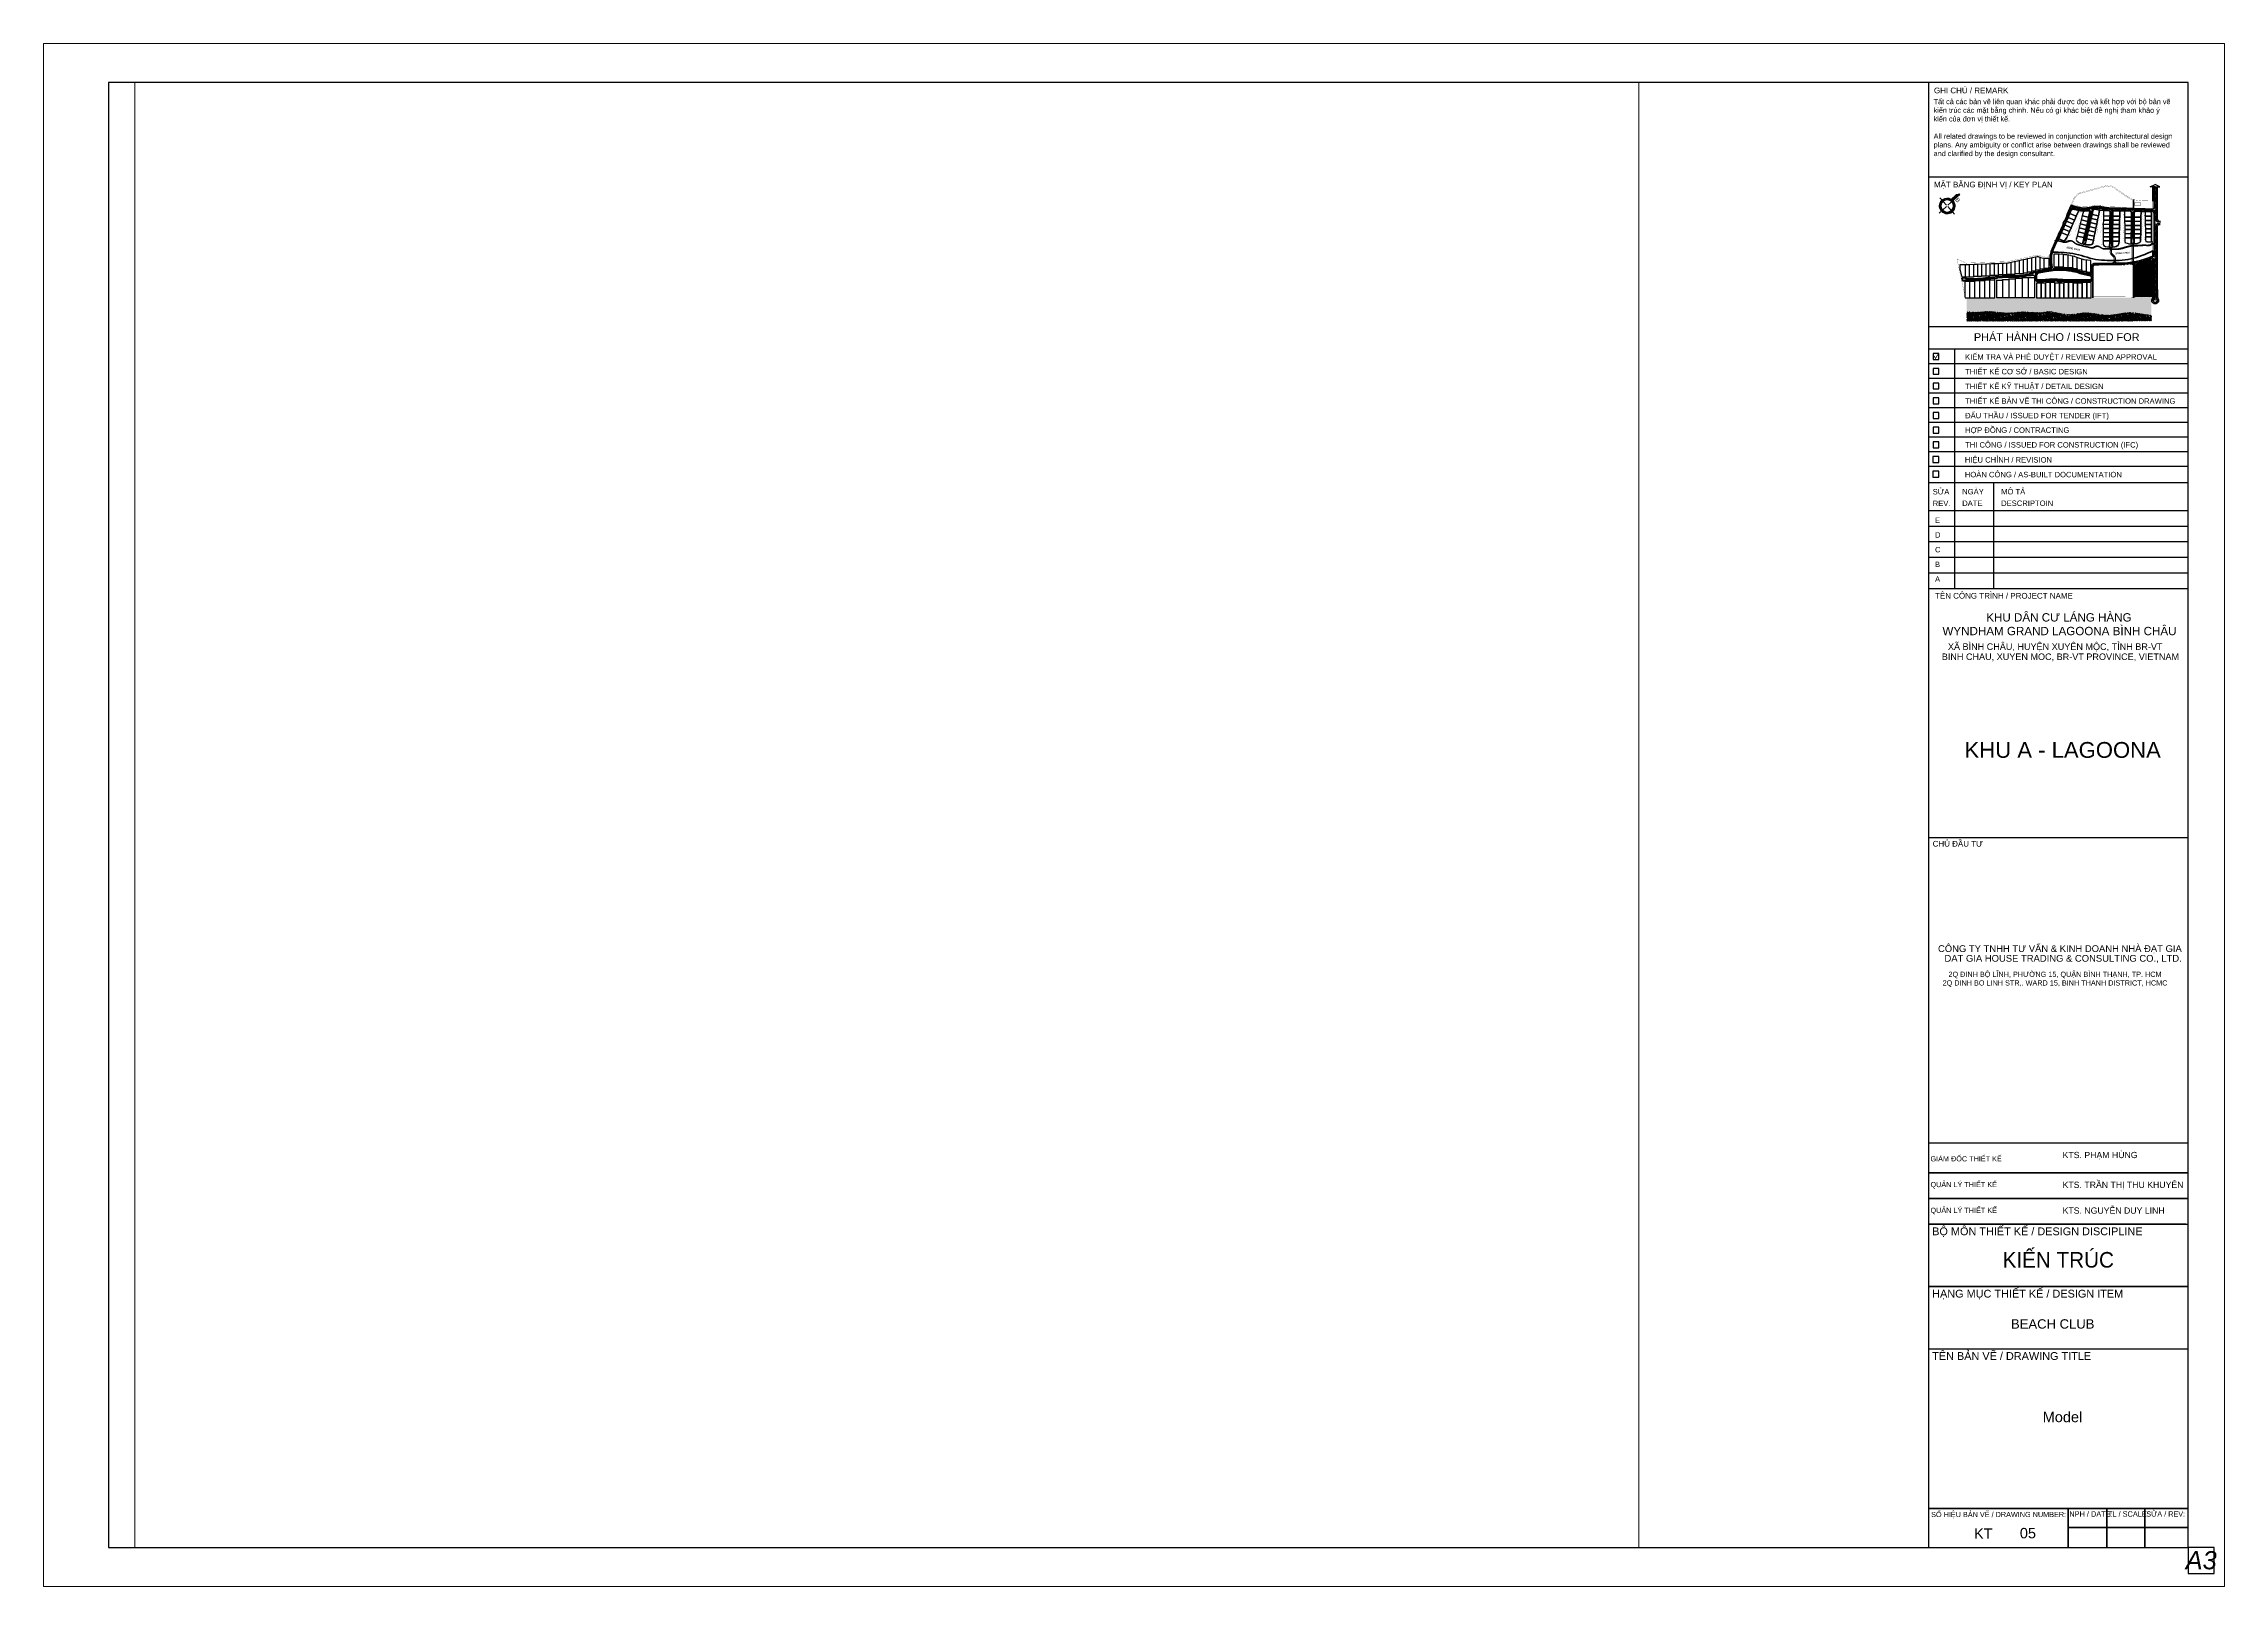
# Paper-space layout 'MB LẦU 2' of a CAD drawing. Header units: millimetres. Extents: x -422 to 10, y -57 to 248.
import ezdxf
from ezdxf.enums import TextEntityAlignment as Align

# ---------------------------------------------------------------- set-up
doc = ezdxf.new("R2010")
doc.units = ezdxf.units.MM
doc.header["$MEASUREMENT"] = 0
for name, pattern in [('ACAD_ISO10W100', [18.5, 12, -3, 0.5, -3]), ('ACAD_ISO12W100', [21, 12, -3, 0, -3, 0, -3]), ('CENTER2', [1.125, 0.75, -0.125, 0.125, -0.125]), ('CENTERX2', [4, 2.5, -0.5, 0.5, -0.5]), ('DASHED', [0.75, 0.5, -0.25])]:
    doc.linetypes.add(name, pattern=pattern)
for name, color, linetype in [('1', 7, 'Continuous'), ('240930  KHU B- TMB gời inno$0$1', 7, 'Continuous'), ('240930  KHU B- TMB gời inno$0$TMB-KHU B-XREF$0$Xref-LBC-Plot$0$DA-SITE-CNTR1', 8, 'Continuous'), ('A-WALL-PATT', 7, 'Continuous'), ('K-le duong', 5, 'Continuous'), ('net ranh song', 150, 'Continuous'), ('QH_Ranh giới lập quy hoạch', 1, 'QH_Ranh giới lập quy hoạch'), ('ranh dat DG', 224, 'Continuous'), ('ranh lo dat', 232, 'Continuous'), ('T-timduong', 1, 'DASHED')]:
    doc.layers.add(name, color=color, linetype=linetype)
for name, color, linetype, lineweight in [('_BRIDGE', 35, 'Continuous', 15), ('ke', 253, 'Continuous', 15), ('Level 49', 7, 'Continuous', 15), ('QH_CT_RanhCTngam', 251, 'ACAD_ISO12W100', 15), ('QH_DAT_CTHTKT_Baidoxe', 252, 'Continuous', 15), ('QH_DAT_NLK_Baicat', 43, 'Continuous', 40), ('QH_DAT_NLK_Matnuocbien', 152, 'Continuous', 13), ('QH_HTKT_GT_Chigioixaydung', 7, 'DASHED', 20), ('QH_HTKT_GT_Heduong', 5, 'Continuous', 25), ('QH_HTKT_GT_Longduong', 7, 'Continuous', 35), ('tu can', 7, 'CENTER2', 15)]:
    doc.layers.add(name, color=color, linetype=linetype, lineweight=lineweight)
doc.layers.add('Khong in', color=182, linetype='Continuous', lineweight=9, plot=False)
doc.styles.add('00- Xref LMR - Title Block 1$0$A1 Khung ten$0$Arial', font='arial.ttf', dxfattribs={"height": 2})
doc.styles.add('arial', font='arial.ttf', dxfattribs={"height": 1.25})
doc.styles.add('Arial 2015', font='arial.ttf', dxfattribs={"width": 0.7})
doc.styles.add('Gen-Text', font='arial.ttf', dxfattribs={"height": 2.5})
doc.styles.add('KHUNG TEN ARIAL', font='arial.ttf')
doc.styles.add('KIEU CHU 1', font='arial.ttf')
doc.styles.add('KIEU CHU 2', font='uv-abc.shx', dxfattribs={"width": 0.7})
doc.styles.add('NPH STANDARD', font='arial.ttf')
doc.styles.get("Standard").update_dxf_attribs({"font": 'arial.ttf'})
doc.styles.add('Wingding', font='wingding.ttf')
doc.linetypes.add('QH_Ranh giới lập quy hoạch', pattern='A,1.035069,["l",Wingding,S=1.5,R=0,X=0,Y=-0.68],2.464931', length=3.5)

# ---------------------------------------------------------------- blocks, each defined once
blk = doc.blocks.new('HUONG BAC')
at = {"layer": 'Level 49'}
h = blk.add_hatch(color=44, dxfattribs=at)
h.paths.add_polyline_path([(477722, 1169063), (477722, 1169077, 0.311766), (477661, 1169002), (477675, 1169002, -0.292684)])
h.paths.add_polyline_path([(477740, 1168911), (477740, 1168924, -0.363775), (477675, 1168989), (477661, 1168989, 0.371642)])
h.paths.add_polyline_path([(477752, 1168924), (477752, 1168911, 0.371642), (477831, 1168989), (477818, 1168989, -0.363775)])
h.paths.add_polyline_path([(477818, 1169002), (477831, 1169001, 0.371642), (477753, 1169080), (477753, 1169067, -0.363775)])
blk.add_hatch(color=1, dxfattribs=at).paths.add_polyline_path([(477740, 1169178), (477723, 1169152), (477722, 1169063), (477722, 1169056, -0.071497), (477740, 1169060)])
for p, q in [((477661, 1169002), (477675, 1169002)), ((477723, 1169152), (477722, 1169063)), ((477722, 1169063), (477722, 1169056)), ((477740, 1169178), (477723, 1169152)), ((477740, 1169178), (477740, 1169060)), ((477747, 1169178), (477746, 1169005)), ((477753, 1169080), (477753, 1169067)), ((477818, 1169002), (477831, 1169001)), ((477630, 1168996), (477737, 1168995)), ((477661, 1168989), (477675, 1168989)), ((477740, 1168924), (477740, 1168911)), ((477746, 1168986), (477746, 1168879)), ((477752, 1168924), (477752, 1168911)), ((477756, 1168995), (477863, 1168995)), ((477818, 1168989), (477831, 1168989))]:
    blk.add_line(p, q, dxfattribs=at)
at = {"layer": 'Level 49', "const_width": 2.24}
for points in [[(477630, 1168996), (477681, 1168996)], [(477746, 1168931), (477746, 1168879)], [(477811, 1168995), (477863, 1168995)]]:
    blk.add_lwpolyline(points, dxfattribs=at)
at = {"layer": 'Level 49'}
blk.add_circle((477746, 1168995), 64.8, dxfattribs=at)
for radius, start, end in [(85.1, 106.374, 175.6367), (71.7, 109.5869, 174.8425), (71.7, 109.5869, 174.8425), (85.1, 4.0879, 85.6367), (71.7, 4.8821, 84.8425), (85.1, 184.0879, 265.6367), (71.7, 184.8821, 264.8425), (71.7, 274.8821, 354.8425), (85.1, 274.0879, 355.6367)]:
    blk.add_arc((477746, 1168995), radius, start, end, dxfattribs=at)
at = {"layer": 'Level 49', "color": 28, "insert": (477755, 1169143), "char_height": 44.8, "width": 107.68, "attachment_point": 1, "rotation": 359.8623}
blk.add_mtext('\\fSwis721 BlkEx BT|b0|i0|c0|p34;B', dxfattribs=at)
blk = doc.blocks.new('240930  KHU B- TMB gời inno$0$point')
for p, q in [((-2149, 0), (2149, 0)), ((0, -2149), (0, 2149))]:
    blk.add_line(p, q)
blk.add_circle((0, 0), 1000)
blk = doc.blocks.new('point')
for p, q in [((-2149, 0), (2149, 0)), ((0, -2149), (0, 2149))]:
    blk.add_line(p, q)
blk.add_circle((0, 0), 1000)
blk = doc.blocks.new('A$Cc8b114ad')
at = {"layer": 'ke', "linetype": 'Continuous', "ltscale": 0.5}
h = blk.add_hatch(dxfattribs=at)
h.set_pattern_fill('ANSI31', color=8, scale=2, angle=-2.65694)
h.set_pattern_definition([(42.34305999, (-1185170.32974, -432676.86986), (-0.168392046175, 0.18478127282), [])])
h.paths.add_polyline_path([(362.4, 67.7), (361.4, 65.3), (365, 64.7), (369.8, 63.7), (375.7, 62.2), (379.3, 61.1), (384.1, 59.8), (389.6, 59.3), (393.7, 60), (398.6, 61.6), (403.4, 63.4), (408.1, 64.6), (412.1, 64.7), (416.7, 63), (420.7, 60.2), (424.7, 57), (428.8, 53.9), (431.5, 52.5), (437.9, 50.5), (440.4, 50), (447.4, 48.2), (452.1, 46.8), (456.8, 45.5), (460.9, 44.4), (466.2, 43.4), (471, 42.5), (475.8, 41.4), (478.4, 40.7), (485.3, 38.7), (488.5, 38.6), (494.6, 40.6), (499.1, 43.1), (505.5, 45.4), (508, 45.4), (512.3, 44), (516.7, 41.6), (521.2, 38.9), (525.8, 36.5), (529.3, 35.3), (535.4, 35), (538.6, 35.2), (545.1, 35.2), (551.4, 34.9), (554.9, 34.7), (559.8, 34.4), (564.7, 34.2), (569.5, 34), (574.4, 34), (579.2, 34.2), (582.3, 34.5), (588.8, 35.6), (593.6, 36.7), (598.3, 37.9), (603, 39.3), (607.7, 40.7), (612.4, 42.1), (617.1, 43.4), (621.8, 44.6), (626.6, 45.5), (629.5, 45.9), (636.3, 46.5), (641.1, 46.7), (646, 46.8), (652.3, 47), (655.7, 47.2), (660.5, 47.5), (665.4, 47.9), (670.2, 48.2), (675.1, 48.4), (681.3, 48.3), (685.1, 48.1), (690.1, 47.9), (694.9, 48.2), (698.4, 49.1), (703.6, 52), (707.5, 55), (706, 57), (702.2, 54.1), (697.5, 51.4), (694.5, 50.7), (690, 50.4), (685.2, 50.6), (681.4, 50.8), (675, 50.9), (670.1, 50.7), (665.2, 50.4), (660.4, 50), (655.6, 49.7), (652.2, 49.5), (646, 49.3), (641.1, 49.2), (636.1, 49), (629.2, 48.4), (626.2, 48), (621.3, 47), (616.5, 45.8), (611.7, 44.5), (607, 43.1), (602.3, 41.7), (597.6, 40.4), (593, 39.1), (588.3, 38.1), (582, 37), (579.1, 36.7), (574.3, 36.5), (569.6, 36.5), (564.8, 36.7), (559.9, 36.9), (555, 37.2), (551.5, 37.4), (545.2, 37.7), (538.5, 37.7), (535.4, 37.5), (529.8, 37.8), (526.8, 38.8), (522.4, 41), (518, 43.8), (513.3, 46.4), (508.4, 47.9), (505, 48), (498.1, 45.3), (493.6, 42.9), (488.1, 41.1), (485.7, 41.2), (479, 43.1), (476.4, 43.9), (471.5, 44.9), (466.7, 45.8), (461.4, 46.9), (457.4, 47.9), (452.8, 49.2), (448.1, 50.6), (441, 52.4), (438.6, 53), (432.5, 54.8), (430.1, 56.1), (426.2, 59), (422.2, 62.2), (417.8, 65.2), (412.6, 67.2), (407.7, 67.1), (402.7, 65.8), (397.8, 64), (393.1, 62.4), (389.5, 61.8), (384.5, 62.2), (380, 63.5), (376.4, 64.6), (370.4, 66.1), (365.5, 67.1)])
at = {"layer": 'QH_DAT_NLK_Baicat'}
h = blk.add_hatch(dxfattribs=at)
h.set_pattern_fill('AR-SAND', color=256, scale=3, angle=-47.65694)
h.set_pattern_definition([(349.84306, (-480046.149, -1167857.455), (4.145200417, 4.03322148), [0, -4.56, 0, -5.1, 0, -4.875]), (319.84306, (-480046.149, -1167857.455), (9.83395275, 1.7784643), [0, -2.46, 0, -4.11, 0, -1.575]), (279.84306, (-480048.6346, -1167854.728), (6.305308888, -6.893785888), [0, -1.5, 0, -5.4, 0, -7.05]), (269.84306, (-480048.6346, -1167854.728), (8.020629816, -4.89218779), [0, -0.75, 0, -3.54, 0, -4.05])])
h.paths.add_polyline_path([(459.6, -194.6, -0.01978), (470.8, -194.6, -0.02496), (493.1, -196.9, 0.005716), (526.4, -202.2, 0.026489), (543.1, -203.6, 0.036239), (559.7, -202.7, 0.018411), (581.8, -199, -0.013511), (604, -195.1, -0.042364), (626.2, -193.7, -0.027049), (648.4, -195.6, -0.001347), (681.7, -200.8, 0.023545), (702.7, -203.1), (702.7, -139.9), (34.9, -139.8), (35, -191.8, -0.097711), (37.4, -190.7, -0.067677), (48.4, -190.4, -0.019506), (59.4, -192.2, 0.067217), (76.2, -193.3, 0.025071), (92.9, -191.2, -0.016764), (104, -189.8, -0.037821), (120.7, -189.7, -0.017815), (138.1, -191.5, 0.00907), (159.8, -194.1, 0.022124), (182.1, -195.2, 0.026953), (204.5, -194.1, -0.019028), (238, -191.1, -0.044278), (260.2, -192.1, 0.012671), (282.5, -194.8, 0.068452), (304.8, -193.6, -0.007056), (320.8, -190.7, -0.037585), (332.5, -189.6, -0.047276), (344.1, -190.6, -0.030279), (359.8, -194.4, 0.014532), (376.2, -199, 0.078378), (403.7, -201.2, 0.016238), (414.9, -200.2, 0.006291), (437.3, -196.9, -0.028032)])
at = {"layer": 'QH_DAT_NLK_Matnuocbien'}
h = blk.add_hatch(dxfattribs=at)
h.set_pattern_fill('AR-RROOF', color=256, scale=5, angle=-47.65694, style=0)
h.set_pattern_definition([(312.34306, (-480046.149, -1167857.455), (11.104875488, -4.76253508), [75, -10, 25, -5]), (312.34306, (-480039.822, -1167860.6865), (1.547340934, 8.174853885), [15, -1.65, 30, -3.75]), (312.34306, (-480041.324, -1167856.4403), (19.988841858, -16.9607989545), [40, -7, 20, -5])])
edge = h.paths.add_edge_path()
edge.add_arc((716.5, 20.3), 223.8, 261.06777, 266.46295, ccw=False)
edge.add_arc((-290.5, -6386.6), 6261.8, 81.0678, 81.37642)
edge.add_arc((620, -400.1), 206.5, 82.09407, 88.29185)
edge.add_arc((622.9, -325.1), 131.4, 88.58399, 98.28736)
edge.add_arc((665.5, -606.9), 416.4, 98.49668, 101.59302)
edge.add_arc((520.6, 99.4), 304.6, 277.37404, 281.59301, ccw=False)
edge.add_arc((545.3, -88.6), 115, 268.89985, 277.20166, ccw=False)
edge.add_arc((547.7, -45.7), 157.9, 262.24526, 268.31472, ccw=False)
edge.add_arc((741.8, 1259.4), 1477.4, 260.30703, 261.61692, ccw=False)
edge.add_arc((459.4, -418.6), 224.2, 81.35885, 87.07799)
edge.add_arc((464.3, -335.6), 141.1, 87.36477, 91.89737)
edge.add_arc((469, -394.6), 200.3, 92.66783, 99.09067)
edge.add_arc((294.9, 693), 901.2, 277.64878, 279.09063, ccw=False)
edge.add_arc((393.4, -29.2), 172.3, 273.44334, 277.16442, ccw=False)
edge.add_arc((397.1, -112.6), 88.8, 256.35294, 274.27927, ccw=False)
edge.add_arc((446.1, 85), 292.4, 252.80336, 256.16822, ccw=False)
edge.add_arc((320.4, -321.5), 133, 72.85882, 80.03632)
edge.add_arc((332.9, -251.7), 62.2, 80.21684, 90.36606)
edge.add_arc((334.1, -267.5), 78, 91.23398, 99.37461)
edge.add_arc((417.4, -759.2), 576.7, 99.57746, 101.25809)
edge.add_arc((289.3, -113.3), 81.8, 265.23596, 280.89962, ccw=False)
edge.add_arc((324.9, 246.1), 443, 261.61356, 264.51736, ccw=False)
edge.add_arc((243.1, -317.2), 126.3, 82.18794, 92.32903)
edge.add_arc((261.2, -632.2), 441.8, 93.02186, 97.38213)
edge.add_arc((182.9, 12.4), 207.6, 269.77617, 275.95185, ccw=False)
edge.add_arc((184, 57.8), 253, 264.51413, 269.58384, ccw=False)
edge.add_arc((220, 404.3), 601.4, 262.11317, 264.25549, ccw=False)
edge.add_arc((104.3, -434.5), 245.4, 82.22313, 86.14946)
edge.add_arc((112.8, -300.1), 110.7, 85.89031, 94.55413)
edge.add_arc((119.5, -356.7), 167.6, 95.28987, 99.13149)
edge.add_arc((63.4, -25.7), 168.1, 274.35344, 280.09801, ccw=False)
edge.add_arc((72, -130.9), 62.6, 258.46353, 273.8455, ccw=False)
edge.add_arc((30.8, -332.5), 143.2, 78.46363, 82.93349)
edge.add_arc((44.2, -231.2), 41, 84.04917, 99.53601)
edge.add_arc((39, -197.4), 6.89, 103.77697, 126.09985)
edge.add_line((35, -191.8), (35.1, -224.5))
edge.add_line((35.1, -224.5), (702.7, -223.8))
edge.add_line((702.7, -223.8), (702.7, -203.1))
at = {"layer": '240930  KHU B- TMB gời inno$0$TMB-KHU B-XREF$0$Xref-LBC-Plot$0$DA-SITE-CNTR1'}
for points in [[(430.4, 154.4), (439.6, 175.8), (419.6, 180.3), (412.8, 176.8), (407.4, 164.3), (403.5, 155.4), (401.4, 150.5), (395.5, 136.8), (389.5, 123), (387, 117.2), (383.6, 109.2), (377.6, 95.5), (370.5, 78.9), (368.1, 73.4), (385.1, 66), (389.2, 67.2), (397, 77.2), (400.6, 85.5), (406.6, 99.3), (412.5, 113.1), (418.5, 126.8), (424.4, 140.6)], [(303.8, -87.4), (290.3, -87.4), (287.3, -87.4), (287.3, -139.9), (292.4, -139.9), (303.8, -139.9), (303.8, -139.9)], [(320.3, -87.4), (303.8, -87.4), (303.8, -139.9), (303.8, -139.9), (320.3, -139.9), (320.3, -139.9)], [(336.8, -84.9), (320.3, -84.9), (320.3, -87.4), (320.3, -139.9), (320.3, -139.9), (336.8, -139.9), (336.8, -139.9)], [(353.3, -87.4), (353.3, -84.9), (336.8, -84.9), (336.8, -139.9), (336.8, -139.9), (337.5, -139.9), (353.3, -139.9)], [(369.8, -87.4), (353.3, -87.4), (353.3, -139.9), (369.8, -139.9), (369.8, -139.9)], [(386.3, -87.4), (386.3, -87.4), (369.8, -87.4), (369.8, -139.9), (369.8, -139.9), (375.8, -139.9), (386.3, -139.9)], [(402.8, -84.9), (386.3, -84.9), (386.3, -87.4), (386.3, -139.9), (402.8, -139.9)], [(419.3, -87.4), (419.3, -84.9), (402.8, -84.9), (402.8, -139.9), (419.3, -139.9)], [(435.8, -87.4), (419.3, -87.4), (419.3, -139.9), (433.8, -139.9), (435.8, -139.9)], [(452.3, -87.4), (435.8, -87.4), (435.8, -139.9), (452.3, -139.9)], [(468.8, -84.9), (452.3, -84.9), (452.3, -87.4), (452.3, -139.9), (468.8, -139.9)], [(485.3, -84.9), (468.8, -84.9), (468.8, -139.9), (485.3, -139.9)]]:
    blk.add_lwpolyline(points, close=True, dxfattribs=at)
for points in [[(254, 1.1), (254, -48.4)], [(269, 4.4), (269, -44.1)], [(284, 7.8), (284, -40)], [(299, 6.9), (299, -36.9)], [(314, 2.8), (314, -34.3)], [(368.3, -28.4), (368.3, 17.4)], [(384.9, -30.9), (384.9, 15.8)], [(401.4, -30.9), (401.4, 13.8)], [(417.9, -34.4), (417.9, 10.5)], [(434.4, -38.6), (434.4, 5.5)], [(29, -19.3), (29, -65.7)], [(44, -19.3), (44, -65.7)], [(59, -18.8), (59, -63.6)], [(74, -18.3), (74, -63.6)], [(82.8, -139.8), (82.8, -78.7)], [(89, -17.8), (89, -61.6)], [(100.8, -139.8), (100.8, -78.7)], [(104, -17.2), (104, -61.6)], [(118.8, -139.8), (118.8, -76.2)], [(119, -16.7), (119, -59.6)], [(134, -16.2), (134, -59.6)], [(149, -15.7), (149, -57.6)], [(164, -15.1), (164, -57.6)], [(164.8, -76.2), (164.8, -139.8)], [(179, -14.6), (179, -55.6)], [(186.8, -73.7), (186.8, -139.9)], [(194, -12.1), (194, -55.6)], [(209, -8.8), (209, -53.6)], [(211.8, -139.9), (211.8, -71.2)], [(224, -5.5), (224, -53.6)], [(236.8, -139.9), (236.8, -66.2)], [(239, -2.2), (239, -51.6)], [(258.8, -139.8), (258.8, -66.2)], [(450.9, -43.8), (450.9, -0.1)], [(467.4, -47.9), (467.4, -3.6)], [(46.8, -139.8), (46.8, -81.2)], [(64.8, -139.8), (64.8, -81.2)]]:
    blk.add_lwpolyline(points, dxfattribs=at)
for points in [[(430.4, 154.4, 0), (407.4, 164.3, 0), (403.5, 155.4, 0), (401.4, 150.5, 0), (424.4, 140.6, 0), (430.4, 154.4, 0)], [(430.4, 154.4, 0), (439.6, 175.8, 0), (419.6, 180.3, 0), (412.8, 176.8, 0), (407.4, 164.3, 0), (430.4, 154.4, 0)], [(476.4, 154.5, 0), (480.2, 171.1, 0), (477.2, 174.4, 0), (472, 173.6, 0), (460.2, 173.2, 0), (457.2, 173.3, 0), (452.7, 155.8, 0), (475.5, 150.6, 0), (476.4, 154.5, 0)], [(508.1, 141.1, 0), (511.2, 155.8, 0), (488.2, 161.1, 0), (484.8, 146.4, 0), (508.1, 141.1, 0)], [(515.2, 175.6, 0), (499.1, 179, 0), (495.9, 178.4, 0), (491.1, 173.8, 0), (488.2, 161.1, 0), (511.2, 155.8, 0), (515.2, 175.6, 0)], [(552.9, 155.1, 0), (553.1, 170.7, 0), (550.1, 173.8, 0), (529.2, 173.8, 0), (528.9, 155.4, 0), (552.9, 155.1, 0)], [(587.9, 154.7, 0), (588.3, 172.7, 0), (588.3, 172.7, 0), (566.1, 173.3, 0), (563.1, 170.4, 0), (562.9, 158, 0), (562.9, 155, 0), (587.9, 154.7, 0)], [(629.9, 151.5, 0), (629.9, 155.5, 0), (630, 168.5, 0), (627, 171.6, 0), (605, 172.2, 0), (605.3, 151.6, 0), (629.9, 151.5, 0)], [(665, 170.5, 0), (664.9, 170.5, 0), (643, 171.1, 0), (640, 168.2, 0), (639.9, 155.5, 0), (639.9, 151.1, 0), (664.7, 151, 0), (665, 170.5, 0)], [(702.3, 154.5, 0), (702.3, 166.4, 0), (699.3, 169.5, 0), (679.3, 170, 0), (679.6, 154.5, 0), (702.3, 154.5, 0)], [(397, 77.2, 0), (400.6, 85.5, 0), (377.6, 95.5, 0), (370.5, 78.9, 0), (368.1, 73.4, 0), (385.1, 66, 0), (389.2, 67.2, 0), (397, 77.2, 0)], [(406.6, 99.3, 0), (383.6, 109.2, 0), (377.6, 95.5, 0), (400.6, 85.5, 0), (406.6, 99.3, 0)], [(412.5, 113.1, 0), (389.5, 123, 0), (387, 117.2, 0), (383.6, 109.2, 0), (406.6, 99.3, 0), (412.5, 113.1, 0)], [(412.5, 113.1, 0), (418.5, 126.8, 0), (395.5, 136.8, 0), (389.5, 123, 0), (412.5, 113.1, 0)], [(424.4, 140.6, 0), (401.4, 150.5, 0), (395.5, 136.8, 0), (418.5, 126.8, 0), (424.4, 140.6, 0)], [(458, 74.3, 0), (458.8, 77.5, 0), (434.2, 83.1, 0), (431, 70.9, 0), (432.6, 66.1, 0), (440.4, 60.1, 0), (449, 55.8, 0), (453.6, 54.8, 0), (458, 74.3, 0)], [(458.8, 77.5, 0), (462.1, 92.1, 0), (437.9, 97.7, 0), (434.2, 83.1, 0), (458.8, 77.5, 0)], [(462.5, 93.6, 0), (465.3, 105.8, 0), (465.5, 106.8, 0), (441.6, 112.2, 0), (437.9, 97.7, 0), (462.1, 92.1, 0), (462.5, 93.6, 0)], [(465.5, 106.8, 0), (468.8, 121.4, 0), (445.3, 126.8, 0), (441.6, 112.2, 0), (465.5, 106.8, 0)], [(472.2, 136, 0), (449, 141.3, 0), (445.3, 126.8, 0), (468.8, 121.4, 0), (472.2, 136, 0)], [(472.2, 136, 0), (475.5, 150.6, 0), (452.7, 155.8, 0), (449, 141.3, 0), (472.2, 136, 0)], [(495.9, 82.3, 0), (471.4, 87.9, 0), (468.1, 73.3, 0), (492.9, 67.6, 0), (495.9, 82.3, 0)], [(499, 97, 0), (474.8, 102.6, 0), (472, 90.4, 0), (471.4, 87.9, 0), (495.9, 82.3, 0), (499, 97, 0)], [(502, 111.7, 0), (478.1, 117.2, 0), (474.8, 102.6, 0), (474.8, 102.6, 0), (499, 97, 0), (502, 111.7, 0)], [(502, 111.7, 0), (505.1, 126.4, 0), (481.5, 131.8, 0), (478.1, 117.2, 0), (502, 111.7, 0)], [(508.1, 141.1, 0), (484.8, 146.4, 0), (481.5, 131.8, 0), (505.1, 126.4, 0), (508.1, 141.1, 0)], [(551.7, 65.1, 0), (551.7, 70.7, 0), (551.9, 80.1, 0), (527.9, 80.4, 0), (527.7, 65.4, 0), (551.7, 65.1, 0)], [(551.9, 80.1, 0), (551.9, 83.2, 0), (552.1, 95.1, 0), (528.1, 95.4, 0), (527.9, 80.4, 0), (551.9, 80.1, 0)], [(552.1, 95.1, 0), (552.1, 95.7, 0), (552.2, 108.2, 0), (552.3, 110.1, 0), (528.3, 110.4, 0), (528.1, 95.4, 0), (552.1, 95.1, 0)], [(552.3, 110.1, 0), (552.4, 120.7, 0), (552.5, 125.1, 0), (528.5, 125.4, 0), (528.3, 110.4, 0), (552.3, 110.1, 0)], [(552.5, 125.1, 0), (552.6, 133.2, 0), (552.7, 140.1, 0), (528.7, 140.4, 0), (528.5, 125.4, 0), (552.5, 125.1, 0)], [(552.7, 140.1, 0), (552.9, 155.1, 0), (528.9, 155.4, 0), (528.7, 140.4, 0), (552.7, 140.1, 0)], [(585.4, 64.7, 0), (585.8, 79.7, 0), (561.9, 80, 0), (561.8, 70.5, 0), (561.7, 65, 0), (585.4, 64.7, 0)], [(585.8, 79.7, 0), (586.3, 94.7, 0), (562.1, 95, 0), (561.9, 80, 0), (585.8, 79.7, 0)], [(586.3, 94.7, 0), (586.7, 109.7, 0), (562.3, 110, 0), (562.3, 108, 0), (562.1, 95, 0), (586.3, 94.7, 0)], [(586.7, 109.7, 0), (587.1, 124.7, 0), (562.5, 125, 0), (562.4, 120.5, 0), (562.3, 110, 0), (586.7, 109.7, 0)], [(587.1, 124.7, 0), (587.6, 139.7, 0), (562.7, 140, 0), (562.5, 125, 0), (587.1, 124.7, 0)], [(587.6, 139.7, 0), (587.9, 154.7, 0), (562.9, 155, 0), (562.7, 140, 0), (587.6, 139.7, 0)], [(629.9, 136.5, 0), (629.9, 143, 0), (629.9, 151.5, 0), (605.3, 151.6, 0), (605.6, 136.6, 0), (629.9, 136.5, 0)], [(629.9, 121.5, 0), (629.9, 130.5, 0), (629.9, 136.5, 0), (605.6, 136.6, 0), (605.8, 121.6, 0), (629.9, 121.5, 0)], [(629.9, 106.5, 0), (629.9, 118, 0), (629.9, 121.5, 0), (605.8, 121.6, 0), (606, 106.6, 0), (629.9, 106.5, 0)], [(629.8, 91.5, 0), (629.9, 105.5, 0), (629.9, 106.5, 0), (606, 106.6, 0), (606.3, 91.6, 0), (629.8, 91.5, 0)], [(629.8, 76.5, 0), (629.8, 80.5, 0), (629.8, 91.5, 0), (606.3, 91.6, 0), (606.5, 76.6, 0), (629.8, 76.5, 0)], [(663.6, 91, 0), (663.9, 106, 0), (639.9, 106.1, 0), (639.9, 105.5, 0), (639.8, 91.1, 0), (663.6, 91, 0)], [(663.4, 76, 0), (663.6, 91, 0), (639.8, 91.1, 0), (639.8, 76.1, 0), (663.4, 76, 0)], [(664.4, 136, 0), (664.7, 151, 0), (639.9, 151.1, 0), (639.9, 143, 0), (639.9, 136.1, 0), (664.4, 136, 0)], [(664.1, 121, 0), (664.4, 136, 0), (639.9, 136.1, 0), (639.9, 121.1, 0), (664.1, 121, 0)], [(663.9, 106, 0), (664.1, 121, 0), (639.9, 121.1, 0), (639.9, 118, 0), (639.9, 106.1, 0), (663.9, 106, 0)], [(702.3, 139.5, 0), (702.3, 154.5, 0), (679.6, 154.5, 0), (679.9, 139.5, 0), (702.3, 139.5, 0)], [(702.4, 124.5, 0), (702.3, 139.5, 0), (679.9, 139.5, 0), (680.3, 124.5, 0), (702.4, 124.5, 0)], [(702.4, 109.5, 0), (702.4, 124.5, 0), (680.3, 124.5, 0), (680.6, 109.5, 0), (702.4, 109.5, 0)], [(702.4, 94.5, 0), (702.4, 109.5, 0), (680.6, 109.5, 0), (680.9, 94.5, 0), (702.4, 94.5, 0)], [(702.4, 79.5, 0), (702.4, 94.5, 0), (680.9, 94.5, 0), (681.3, 79.5, 0), (702.4, 79.5, 0)], [(702.4, 79.5, 0), (681.3, 79.5, 0), (681.5, 67.4, 0), (686.6, 62.4, 0), (702.4, 62.4, 0), (702.4, 79.5, 0)], [(490.7, 56.8, 0), (492.9, 67.6, 0), (468.1, 73.3, 0), (467.8, 72, 0), (463.3, 52.6, 0), (469.5, 51.1, 0), (475.9, 50.9, 0), (481.9, 51.5, 0), (487.2, 53, 0), (490.7, 56.8, 0)], [(551.6, 63.5, 0), (551.7, 65.1, 0), (527.7, 65.4, 0), (527.6, 52.6, 0), (530.2, 48.3, 0), (536.9, 45.4, 0), (543.5, 43.8, 0), (551.4, 43.5, 0), (551.6, 63.5, 0)], [(582.8, 49.6, 0), (585.2, 54.5, 0), (585.4, 64.7, 0), (561.7, 65, 0), (561.7, 63.2, 0), (561.4, 43.3, 0), (569.8, 43.4, 0), (575.4, 44.7, 0), (582.8, 49.6, 0)], [(629.8, 74.4, 0), (629.8, 76.5, 0), (606.5, 76.6, 0), (606.7, 61.9, 0), (609.7, 58.2, 0), (614.6, 57.1, 0), (622.2, 55, 0), (629.8, 54.5, 0), (629.8, 74.4, 0)], [(660.4, 59.7, 0), (663.2, 63.9, 0), (663.4, 76, 0), (639.8, 76.1, 0), (639.8, 74.3, 0), (639.8, 54.4, 0), (643.2, 54.3, 0), (647.7, 55.4, 0), (654.1, 56.9, 0), (660.4, 59.7, 0)]]:
    blk.add_polyline3d(points, dxfattribs=at)
at = {"layer": '_BRIDGE'}
blk.add_lwpolyline([(569.6, -13.1), (566.2, -13.1, 0.13952), (565.1, -13.4), (562.1, -15.3), (561.6, -15.6), (561, -15.6, 0.13952), (562.1, -15.3), (565.1, -13.4, -0.13952), (566.2, -13.1), (567.4, -13.1), (567.6, 4.1, 0.207807), (566.8, 6.3), (556, 17.4, -0.195128), (553.9, 22.6), (554.1, 37.6), (554, 38.3), (554, 38.5), (553.8, 38.8), (553.6, 39.2), (553.3, 39.6), (553.1, 39.8), (552.8, 40.1), (552.6, 40.3), (552.4, 40.5), (552.3, 40.7), (552.1, 41), (552, 41.2), (551.9, 41.4), (551.8, 41.7), (551.7, 42), (551.6, 42.3), (551.5, 42.6), (551.5, 42.8), (551.5, 43), (551.4, 43.2), (551.4, 43.5), (561.4, 43.3), (561.4, 43), (561.4, 42.7), (561.3, 42.4), (561.2, 42), (561.1, 41.7), (561, 41.4), (560.8, 41.1), (560.6, 40.8), (560.4, 40.4), (560.1, 40.2), (559.9, 40), (559.7, 39.7), (559.3, 39.4), (559.2, 39.2), (558.9, 38.8), (558.8, 38.5), (558.6, 37.5), (558.4, 22.7, 0.198912), (559.3, 20.5), (570, 9.4, -0.198937), (572.1, 4.1), (571.9, -13.1, -0.000576)], format="xyb", close=True, dxfattribs=at)
at = {"layer": '_BRIDGE', "elevation": 0}
blk.add_lwpolyline([(637.3, -1.1), (637.4, 54.4), (632.4, 54.5), (632.3, -2)], dxfattribs=at)
at = {"layer": '_BRIDGE'}
blk.add_lwpolyline([(632.3, -2), (632.3, -11.5, 0.00403), (637.3, -10.7), (637.3, -1.1)], format="xyb", dxfattribs=at)
at = {"layer": 'K-le duong'}
blk.add_line((707.5, 209.3), (707.5, 260.3), dxfattribs=at)
for points in [[(715.8, 260.3), (698.4, 260.3), (715.8, 268.6)], [(715.8, 260.3), (733.1, 260.3), (715.8, 268.6)], [(735.1, 136), (729.3, 136.7), (724.3, 142.3), (724.3, 154.4), (724.3, 165), (724.3, 166.4), (724.3, 260.3)], [(368.1, 73.4), (370.5, 78.9), (387, 117.2), (403.5, 155.4), (412.8, 176.8), (419.6, 180.3), (439.6, 175.8), (446.7, 174.4), (457.1, 173.3), (460.2, 173.2), (472, 173.6), (477.2, 174.4), (480.2, 171.1), (476.4, 154.5), (465.3, 105.8), (462.5, 93.6), (458, 74.3)], [(551.6, 63.5), (551.7, 70.7), (551.9, 83.2), (552.1, 95.7), (552.2, 108.2), (552.4, 120.7), (552.6, 133.2), (553.1, 170.7), (550.1, 173.8), (529.1, 173.8), (515.2, 175.6), (499.1, 179), (495.9, 178.4), (491.1, 173.8), (474.8, 102.6), (472, 90.4), (467.8, 72)], [(629.8, 74.4), (629.8, 80.5), (629.9, 105.5), (629.9, 118), (629.9, 130.5), (629.9, 143), (629.9, 155.5), (630, 168.5), (627, 171.6), (605, 172.2), (588.3, 172.7), (566.1, 173.3), (563.1, 170.4), (562.9, 158), (562.4, 120.5), (562.3, 108), (561.8, 70.5), (561.7, 63.2)], [(702.4, 62.4), (702.3, 166.4), (699.3, 169.5), (679.3, 170), (664.9, 170.5), (643, 171.1), (640, 168.2), (639.9, 155.5), (639.9, 143), (639.9, 118), (639.9, 105.5), (639.8, 74.3)], [(724.5, -110), (724.6, -95.5), (724.6, -51.8), (724.5, -4.9), (724.5, 23.4), (724.4, 62.5), (724.4, 83.5), (724.4, 83.8), (724.4, 96.3), (724.4, 108.8), (724.4, 116.9), (724.4, 120.2), (729.3, 124.6), (733.6, 124.1)], [(724.5, -110), (724.6, -95.5), (724.6, -51.8), (724.5, -4.9), (724.5, 23.4), (724.4, 62.5), (724.4, 83.5), (724.4, 83.8), (724.4, 96.3), (724.4, 108.8), (724.4, 116.9), (724.4, 120.2), (729.3, 124.6), (733.6, 124.1)], [(724.5, -110), (724.6, -95.5), (724.6, -51.8), (724.5, -4.9), (724.5, 23.4), (724.4, 62.5), (724.4, 83.5), (724.4, 83.8), (724.4, 96.3), (724.4, 108.8), (724.4, 116.9), (724.4, 120.2), (729.3, 124.6), (733.6, 124.1)], [(724.5, -110), (724.6, -95.5), (724.6, -51.8), (724.5, -4.9), (724.5, 23.4), (724.4, 62.5), (724.4, 83.5), (724.4, 83.8), (724.4, 96.3), (724.4, 108.8), (724.4, 116.9), (724.4, 120.2), (729.3, 124.6), (733.6, 124.1)], [(707.5, -139.8), (707.5, -109.4), (707.5, -96.2), (707.5, -52.5), (707.5, -8.9), (707.5, 1.2)], [(707.5, -139.8), (707.5, -109.4), (707.5, -96.2), (707.5, -52.5), (707.5, -8.9), (707.5, 0)], [(707.5, -139.8), (707.5, -109.4), (707.5, -96.2), (707.5, -52.5), (707.5, -8.9), (707.5, 0)], [(707.5, -139.8), (707.5, -109.4), (707.5, -96.2), (707.5, -52.5), (707.5, -8.9), (707.5, 0)]]:
    blk.add_lwpolyline(points, dxfattribs=at)
for points in [[(411.7, 196.1, 0.019675), (426.2, 191.3, 0.03063), (449.3, 186.1, 0.045095), (461.6, 185.3, 0.00242), (467.2, 185.4, 0.0467), (480, 187), (494.9, 190.3, -0.059971), (501.1, 190.9), (513, 190.6, -0.044802), (522.9, 189.5), (531, 187.9, 0.04317), (548.8, 185.8), (635.2, 183.3), (665.3, 182.5), (679.6, 182), (707.5, 181.3)], [(724.5, -110), (724.5, -139.9, 0.199785), (724.8, -140.6, -2.430699), (707.2, -140.6, 0.200536), (707.5, -139.9)], [(724.5, -110), (724.5, -139.9, 0.199785), (724.8, -140.6, -2.430699), (707.2, -140.6, 0.200536), (707.5, -139.9)], [(724.5, -110), (724.5, -139.9, 0.199785), (724.8, -140.6, -2.430699), (707.2, -140.6, 0.200536), (707.5, -139.9)], [(724.5, -110), (724.5, -139.9, 0.199785), (724.8, -140.6, -2.430699), (707.2, -140.6, 0.200536), (707.5, -139.9)]]:
    blk.add_lwpolyline(points, format="xyb", dxfattribs=at)
at = {"layer": 'ke', "color": 8, "linetype": 'Continuous', "ltscale": 0.5, "const_width": 0.2}
for points in [[(365.2, 67.2), (365.5, 67.2), (370.4, 66.2), (376.4, 64.6), (380, 63.5), (384.5, 62.3), (389.4, 61.8), (392.9, 62.4), (393.3, 62.8), (396.6, 66.5), (399.3, 70.6), (401, 75.2), (402.5, 79.9), (405.4, 83.9), (409, 87.3), (411.9, 91.1), (413.4, 95.7), (414, 100.8), (414.3, 106), (414.9, 111), (417, 115.2), (420.5, 118.7), (424.3, 122.2), (427.4, 126.2), (428.5, 130.8), (428.3, 135.8), (429, 140.8), (431.5, 144.9), (434.6, 148.8), (436.5, 153.3), (437.5, 158.3), (438.3, 163.2, -1.063408), (450.4, 159.2), (448.5, 154.4), (445.4, 150.4), (443, 146.3), (441.8, 141.6), (441.5, 136.4), (441.6, 131.3), (441.3, 126.4), (440.1, 121.8), (437.7, 117.5), (434.8, 113.4), (431.9, 109.2), (429.5, 104.9), (428, 100.3), (427.4, 95.4), (427.7, 90.3), (428.4, 85.4), (428.5, 80.5), (427.5, 75.8), (426.6, 70.7), (427.3, 65.9), (430.6, 62.5), (435.1, 59.8), (439.4, 57.1), (443.1, 55.6), (447.6, 53.8), (451.2, 52.8), (453, 52.3), (453.6, 54.8), (453.6, 54.8), (448.9, 55.8), (440.4, 60.1), (432.6, 66.1), (431, 70.9), (434.1, 83.1), (437.8, 97.7), (441.6, 112.2), (445.3, 126.8), (449, 141.3), (452.7, 155.8), (457.2, 173.3), (446.7, 174.4), (439.6, 175.8), (430.4, 154.4), (424.4, 140.6), (418.5, 126.8), (412.5, 113.1), (406.5, 99.3), (400.6, 85.5), (397, 77.2), (389.2, 67.2), (385.1, 66), (368.1, 73.4), (368, 73.5)], [(505.5, 91.4), (506.4, 96.3), (506.6, 101.3), (506.4, 106.4), (506.2, 111.5), (506.5, 116.4), (507.9, 121.2), (509.7, 125.9), (511.4, 130.7), (512.8, 135.5), (514.1, 140.3), (515.4, 145.2), (516.4, 150.1), (516.8, 155.2), (516.3, 160.3), (516.5, 165.3, -1.032765), (526.2, 163.9), (525.3, 158.9), (523.6, 154.1), (522.6, 149.2), (522.4, 144.2), (523, 139.2), (523.8, 134.3), (524.3, 129.3), (524.5, 124.2), (524, 119.2), (523.1, 114.3), (522, 109.4), (520.9, 104.5), (519.9, 99.6), (519.3, 94.6), (519, 89.6), (519.1, 84.6), (519.7, 79.6), (520.5, 74.6), (521.2, 69.6), (521.2, 64.6), (521, 59.6), (521.6, 54.6), (523.8, 50.2), (527.5, 46.8), (531.9, 44.1), (536.6, 41.9), (541.4, 40.9), (546.3, 40.6), (551.3, 40.4), (551.4, 43.5), (543.5, 43.7), (536.9, 45.3), (530.2, 48.2), (527.5, 52.5), (527.7, 65.4), (527.9, 80.4), (528.1, 95.4), (528.3, 110.4), (528.5, 125.4), (528.7, 140.4), (528.9, 155.4), (529.2, 173.7), (515.2, 175.6), (511.1, 155.8), (508.1, 141.1), (505.1, 126.4), (502, 111.7), (499, 97), (495.9, 82.3), (492.9, 67.6), (490.6, 56.8), (487.1, 53), (481.9, 51.5), (475.9, 50.9), (469.4, 51.1), (463.3, 52.6), (463.2, 52.6), (462.6, 49.7), (468.3, 48.5), (473.8, 47.8), (479.3, 48), (482, 48.5), (486.8, 50), (491.7, 51.1), (496.1, 53.7), (498.7, 57.9), (498.9, 63), (497.6, 67.9), (497.6, 72.7), (499.4, 77.5), (501.7, 82.2), (503.9, 86.8), (505.5, 91.4)], [(606.5, 76.5), (606.2, 91.5), (606, 106.5), (605.8, 121.5), (605.6, 136.5), (605.3, 151.5), (605, 172.2), (605, 172.2), (588.3, 172.6), (587.9, 154.6), (587.6, 139.6), (587, 124.6), (586.6, 109.6), (586.2, 94.6), (585.8, 79.6), (585.4, 64.6), (585.1, 54.5), (582.7, 49.6), (575.4, 44.6), (569.8, 43.3), (561.4, 43.3), (561.3, 39.8), (565.8, 39.6), (570.3, 39.7), (575.1, 40.8), (579.5, 42.7), (583.5, 45.3), (586.8, 48.7, 0.278524), (589.5, 59.5, -0.139951), (588.9, 71.4), (590.7, 76), (592, 80.7), (592.2, 85.4), (591.6, 90.2), (590.6, 94.9), (589.8, 99.6), (589.5, 104.3), (589.9, 109), (590.6, 113.8), (591.4, 118.6), (592.2, 123.4), (592.8, 128.1), (592.9, 132.8), (592.6, 137.5), (592, 142.3), (591.3, 147), (590.7, 151.8), (590.4, 156.6), (591, 161.3), (592.8, 165.7, -0.799732), (602.6, 163.7), (602.8, 158.9), (602, 154.2), (600.6, 149.6), (599.6, 144.9), (599.4, 140.2), (599.9, 135.4), (600.9, 130.8), (602, 126.1), (602.8, 121.3), (603, 116.6), (602.3, 111.9), (601.1, 107.2), (600.3, 102.5), (600.2, 97.8), (600.5, 93), (600.7, 88.2), (600.6, 83.4), (600.5, 78.7), (600.4, 73.9), (600.8, 69.1), (601.8, 64.4), (603.8, 60.1), (607, 56.5), (611.1, 54.1), (615.7, 52.8), (620.5, 52.1), (625.2, 51.7), (629.7, 51.6), (629.8, 54.4), (622.1, 55), (614.6, 57), (609.6, 58.2), (606.7, 61.9), (606.5, 76.5)], [(697.4, 51.4), (702.1, 54), (705.9, 56.9), (706.9, 55.7, -0.165119), (707.5, 56), (707.5, 61.7), (707.5, 62.4), (686.6, 62.4), (681.5, 67.4), (681.2, 79.4), (680.9, 94.4), (680.6, 109.4), (680.3, 124.4), (679.9, 139.4), (679.6, 154.4), (679.3, 170), (665, 170.4), (664.7, 151), (664.4, 136), (664.1, 121), (663.9, 106), (663.6, 91), (663.3, 76), (663.1, 63.8), (660.3, 59.6), (654.1, 56.9), (647.7, 55.3), (643.1, 54.2), (639.8, 54.3), (639.7, 52.2), (643.3, 52.2), (646.4, 53), (649.7, 53.9), (654.7, 55), (656.9, 55.9), (660.5, 57.2), (663.7, 59.2), (665.6, 62.4), (666.3, 66.2), (666.4, 69.9), (666.9, 73.6), (667.9, 77.3), (668.5, 81), (668.2, 84.7), (667.6, 88.5), (667.2, 92.3), (667.1, 96), (667.4, 99.7), (668.2, 103.5), (669.3, 107.1), (670.1, 110.8), (670.5, 114.5), (670.2, 118.1), (669.5, 121.8), (668.5, 125.5), (667.6, 129.3), (667.1, 133), (667.1, 136.8), (667.6, 140.5), (668.5, 144.3), (669.4, 147.9), (669.4, 151.6), (668.8, 155.4, -0.119838), (669.2, 162.9, -0.614505), (675.5, 164.2, -0.144575), (677.5, 157), (677.2, 153.3), (676.3, 149.6), (675.4, 145.9), (674.8, 142.2), (674.5, 138.4), (674.6, 134.7), (675.2, 130.9), (676.1, 127.2), (677, 123.6), (677.7, 119.9), (678, 116.2), (677.9, 112.4), (677.7, 108.6), (677.2, 104.9), (676.5, 101.2), (675.9, 97.5), (675.6, 93.7), (675.8, 89.9), (676.6, 86.2), (677.6, 82.6), (678.5, 78.9), (678.8, 75.2), (678.6, 71.4), (678.8, 67.7), (680, 64.1), (682.3, 60.9), (683.9, 58.7), (685.7, 56.7), (687.2, 54), (687.5, 52.3), (687.3, 50.4), (690, 50.3), (694.5, 50.6), (697.4, 51.4)]]:
    blk.add_lwpolyline(points, format="xyb", close=True, dxfattribs=at)
blk.add_lwpolyline([(362.4, 67.7), (365.5, 67.1), (370.4, 66.1), (376.4, 64.6), (380, 63.5), (384.5, 62.2), (389.5, 61.8), (393.1, 62.4), (397.8, 64), (402.7, 65.8), (407.7, 67.1), (412.6, 67.2), (417.8, 65.2), (422.2, 62.2), (426.2, 59), (430.1, 56.1), (432.5, 54.8), (438.6, 53), (441, 52.4), (448.1, 50.6), (452.8, 49.2), (457.4, 47.9), (461.4, 46.9), (466.7, 45.8), (471.5, 44.9), (476.4, 43.9), (479, 43.1), (485.7, 41.2), (488.1, 41.1), (493.6, 42.9), (498.1, 45.3), (505, 48), (508.4, 47.9), (513.3, 46.4), (518, 43.8), (522.4, 41), (526.8, 38.8), (529.8, 37.8), (535.4, 37.5), (538.5, 37.7), (545.2, 37.7), (551.5, 37.4), (555, 37.2), (559.9, 36.9), (564.8, 36.7), (569.6, 36.5), (574.3, 36.5), (579.1, 36.7), (582, 37), (588.3, 38.1), (593, 39.1), (597.6, 40.4), (602.3, 41.7), (607, 43.1), (611.7, 44.5), (616.5, 45.8), (621.3, 47), (626.2, 48), (629.2, 48.4), (636.1, 49), (641.1, 49.2), (646, 49.3), (652.2, 49.5), (655.6, 49.7), (660.4, 50), (665.2, 50.4), (670.1, 50.7), (675, 50.9), (681.4, 50.8), (685.2, 50.6), (690, 50.4), (694.5, 50.7), (697.5, 51.4), (702.2, 54.1), (706, 57), (707.5, 55), (703.6, 52), (698.4, 49.1), (694.9, 48.2), (690.1, 47.9), (685.1, 48.1), (681.3, 48.3), (675.1, 48.4), (670.2, 48.2), (665.4, 47.9), (660.5, 47.5), (655.7, 47.2), (652.3, 47), (646, 46.8), (641.1, 46.7), (636.3, 46.5), (629.5, 45.9), (626.6, 45.5), (621.8, 44.6), (617.1, 43.4), (612.4, 42.1), (607.7, 40.7), (603, 39.3), (598.3, 37.9), (593.6, 36.7), (588.8, 35.6), (582.3, 34.5), (579.2, 34.2), (574.4, 34), (569.5, 34), (564.7, 34.2), (559.8, 34.4), (554.9, 34.7), (551.4, 34.9), (545.1, 35.2), (538.6, 35.2), (535.4, 35), (529.3, 35.3), (525.8, 36.5), (521.2, 38.9), (516.7, 41.6), (512.3, 44), (508, 45.4), (505.5, 45.4), (499.1, 43.1), (494.6, 40.6), (488.5, 38.6), (485.3, 38.7), (478.4, 40.7), (475.8, 41.4), (471, 42.5), (466.2, 43.4), (460.9, 44.4), (456.8, 45.5), (452.1, 46.8), (447.4, 48.2), (440.4, 50), (437.9, 50.5), (431.5, 52.5), (428.8, 53.9), (424.7, 57), (420.7, 60.2), (416.7, 63), (412.1, 64.7), (408.1, 64.6), (403.4, 63.4), (398.6, 61.6), (393.7, 60), (389.6, 59.3), (384.1, 59.8), (379.3, 61.1), (375.7, 62.2), (369.8, 63.7), (365, 64.7), (361.4, 65.3)], dxfattribs=at)
at = {"layer": 'net ranh song', "color": 2}
for points in [[(365.2, 67.2), (368.1, 73.5), (368.1, 73.5)], [(691.9, 50.6), (691.5, 50.6)]]:
    blk.add_lwpolyline(points, dxfattribs=at)
at = {"layer": 'QH_CT_RanhCTngam', "ltscale": 0.15, "const_width": 1, "flags": 128}
blk.add_lwpolyline([(642.9, 203.6), (642.9, 193.6), (662.9, 193.6), (662.9, 203.6)], close=True, dxfattribs=at)
at = {"layer": 'QH_DAT_CTHTKT_Baidoxe', "color": 8, "linetype": 'DASHED', "ltscale": 5, "const_width": 0.5, "flags": 128}
blk.add_lwpolyline([(707.5, 181.3), (707.5, 209.3), (675.4, 210.2), (668.9, 210.4), (664.1, 211), (654.4, 212), (647.2, 212.8), (642.5, 213.6), (640.2, 214.2), (638, 214.8), (638, 183.3), (645.7, 183), (646, 183)], close=True, dxfattribs=at)
at = {"layer": 'QH_HTKT_GT_Chigioixaydung', "ltscale": 3, "const_width": 0.5, "flags": 128}
for points in [[(632, 186.4), (624, 186.7), (623.3, 186.7), (548.9, 188.8, -0.04317), (531.6, 190.8), (523.5, 192.5, 0.044802), (513.1, 193.6), (501.1, 193.9, 0.059971), (494.2, 193.2), (479.4, 189.9, -0.0467), (467.1, 188.4, -0.00242), (461.6, 188.3, -0.045095), (449.7, 189.1, -0.03063), (427, 194.2, -0.015321), (415.9, 197.8), (416.8, 199.6), (418.1, 202.4), (420.5, 208.2), (423.8, 215.7), (425.5, 219.2), (427.3, 222.5), (428.2, 223.9), (430.4, 226.8), (431.4, 228), (433.2, 229.7), (434.2, 230.5), (436.2, 232), (438.5, 233.3), (440, 234.1), (443.5, 235.5), (445.2, 236.1), (449, 237.3), (460.9, 240.4), (466.9, 242.2), (469.7, 243.2), (471.1, 243.5), (513, 255), (522.6, 258), (525.8, 258.7), (533.1, 260.3), (539.4, 261.8), (542.4, 262.5), (545.4, 262.9), (546.7, 263), (549.6, 263.1), (550.9, 263), (553.6, 262.6), (555.8, 262), (557.7, 261.3), (559, 260.8), (561.6, 259.4), (565.6, 257), (573.6, 251.6), (579.4, 247.5), (606.7, 228.1), (610, 226.3), (621.7, 219.1), (624.6, 217.5), (629, 215.2), (632, 213.8)], [(697.7, -3.4, -0.524659), (704.5, -8.1), (704.5, -8.9), (704.5, -52.5), (704.5, -96.2), (704.5, -109.4), (704.5, -136.8), (683, -136.8), (640.9, -136.9), (640.7, -20.2, 0.174611), (643.9, -19)], [(697.6, -3.5, -0.043297), (643.8, -18.7, -0.043297)]]:
    blk.add_lwpolyline(points, format="xyb", dxfattribs=at)
for points in [[(430.4, 154.4), (439.6, 175.8), (419.6, 180.3), (412.8, 176.8), (403.5, 155.4), (387, 117.2), (370.5, 78.9), (368.1, 73.4), (385.1, 66), (389.2, 67.2), (397, 77.2), (400.6, 85.5), (406.6, 99.3), (412.5, 113.1), (418.5, 126.8), (424.4, 140.6)], [(476.4, 154.5), (480.2, 171.1), (477.2, 174.4), (472, 173.6), (460.2, 173.2), (457.2, 173.3), (452.7, 155.8), (449, 141.3), (445.3, 126.8), (441.6, 112.2), (437.9, 97.7), (434.2, 83.1), (431, 70.9), (432.6, 66.1), (440.4, 60.1), (449, 55.8), (453.6, 54.8), (458, 74.3), (462.5, 93.6), (465.3, 105.8)], [(508.1, 141.1), (511.2, 155.8), (515.2, 175.6), (499.1, 179), (495.9, 178.4), (491.1, 173.8), (474.8, 102.6), (472, 90.4), (467.8, 72), (463.3, 52.6), (469.5, 51.1), (475.9, 50.9), (481.9, 51.5), (487.2, 53), (490.7, 56.8), (492.9, 67.6), (495.9, 82.3), (499, 97), (502, 111.7), (505.1, 126.4)], [(552.1, 95.7), (552.2, 108.2), (552.4, 120.7), (552.6, 133.2), (553.1, 170.7), (550.1, 173.8), (529.2, 173.8), (528.9, 155.4), (528.7, 140.4), (528.5, 125.4), (528.3, 110.4), (528.1, 95.4), (527.9, 80.4), (527.7, 65.4), (527.6, 52.6), (530.2, 48.3), (536.9, 45.4), (543.5, 43.8), (551.4, 43.5), (551.6, 63.5), (551.7, 70.7), (551.9, 83.2)], [(587.6, 139.7), (587.9, 154.7), (588.3, 172.7), (588.3, 172.7), (566.1, 173.3), (563.1, 170.4), (562.9, 158), (562.4, 120.5), (562.3, 108), (561.8, 70.5), (561.7, 63.2), (561.4, 43.3), (569.8, 43.4), (575.4, 44.7), (582.8, 49.6), (585.2, 54.5), (585.4, 64.7), (585.8, 79.7), (586.3, 94.7), (586.7, 109.7), (587.1, 124.7)], [(629.9, 130.5), (629.9, 143), (629.9, 155.5), (630, 168.5), (627, 171.6), (605, 172.2), (605.3, 151.6), (605.6, 136.6), (605.8, 121.6), (606, 106.6), (606.3, 91.6), (606.5, 76.6), (606.7, 61.9), (609.7, 58.2), (614.6, 57.1), (622.2, 55), (629.8, 54.5), (629.8, 74.4), (629.8, 80.5), (629.9, 105.5), (629.9, 118)], [(663.9, 106), (664.1, 121), (664.4, 136), (664.7, 151), (665, 170.5), (664.9, 170.5), (643, 171.1), (640, 168.2), (639.9, 155.5), (639.9, 143), (639.9, 118), (639.9, 105.5), (639.8, 74.3), (639.8, 54.4), (643.2, 54.3), (647.7, 55.4), (654.1, 56.9), (660.4, 59.7), (663.2, 63.9), (663.4, 76), (663.6, 91)], [(702.3, 166.4), (699.3, 169.5), (679.3, 170), (679.6, 154.5), (679.9, 139.5), (680.3, 124.5), (680.6, 109.5), (680.9, 94.5), (681.3, 79.5), (681.5, 67.4), (686.6, 62.4), (702.4, 62.4)], [(450.9, -38.6), (450.9, -43.8), (467.4, -43.8), (467.4, -47.9), (483.9, -47.9), (483.9, -5.6), (459.2, -2.6), (458.4, -2.4), (455.4, -1.6), (440.2, 3.4), (439.6, 3.6), (427.5, 8), (425.5, 8.5), (423, 9.2), (411.9, 12), (411.4, 12.1), (396.4, 14.6), (395.8, 14.7), (388.5, 15.4), (382.1, 16.1), (370.5, 17.2), (366.9, 17.6), (362.6, 17.7), (358.3, 17.6), (350.3, 17.6), (350.3, -25.4), (353.3, -28.4), (384.9, -28.4), (384.9, -30.9), (417.9, -30.9), (417.9, -34.4), (434.4, -34.4), (434.4, -38.6)], [(136.8, -76.2), (100.8, -76.2), (100.8, -78.7), (64.8, -78.7), (64.8, -81.2), (28.8, -81.2), (28.8, -135.1), (29.8, -139.8), (77.5, -139.8), (124.2, -139.8), (136.8, -139.8)], [(279.8, -66.2), (258.3, -66.2), (236.8, -66.2), (236.8, -68.7), (211.8, -68.7), (211.8, -71.2), (186.8, -71.2), (186.8, -73.7), (164.8, -73.7), (164.8, -76.2), (143.8, -76.2), (143.8, -139.8), (152.3, -139.8), (197.4, -139.9), (279.8, -139.8)], [(419.3, -139.9), (433.8, -139.9), (435.8, -139.9), (452.3, -139.9), (468.8, -139.9), (485.3, -139.9), (485.3, -84.9), (468.8, -84.9), (452.3, -84.9), (452.3, -87.4), (435.8, -87.4), (419.3, -87.4), (419.3, -84.9), (402.8, -84.9), (386.3, -84.9), (386.3, -87.4), (386.3, -87.4), (369.8, -87.4), (353.3, -87.4), (353.3, -84.9), (336.8, -84.9), (320.3, -84.9), (320.3, -87.4), (303.8, -87.4), (290.3, -87.4), (287.3, -87.4), (287.3, -139.9), (292.4, -139.9), (303.8, -139.9), (320.3, -139.9), (336.8, -139.9), (337.5, -139.9), (353.3, -139.9), (369.8, -139.9), (375.8, -139.9), (386.3, -139.9), (402.8, -139.9)]]:
    blk.add_lwpolyline(points, close=True, dxfattribs=at)
blk.add_lwpolyline([(632, 186.4), (632, 213.8)], dxfattribs=at)
for points in [[(299, -39.8), (299, -36.8), (314, -36.8), (314, -34.3), (328.4, -34.3), (331.4, -31.3), (331.4, 2.8), (314, 2.8, -0.070633), (312.3, 3), (302.1, 6), (300.8, 6.4), (296.1, 7.8), (293.3, 8.5), (290.2, 9.1), (277.1, 6.2), (262.3, 3), (255.4, 1.5), (247.6, -0.3), (232.9, -3.5), (219.6, -6.4), (218.1, -6.8), (200.4, -10.7), (185.7, -13.9), (183.4, -14.4), (169.8, -14.9), (154.8, -15.5), (145.4, -15.8), (139.7, -16), (124.7, -16.5), (108, -17.1), (106.7, -17.1), (70.5, -18.4), (61.6, -18.7), (46.6, -19.3), (29, -19.3), (12, -19.3), (12, -36.9), (18.1, -65.7), (59, -65.6), (59, -63.6), (89, -63.6), (89, -61.6), (119, -61.6), (119, -59.6), (149, -59.6), (149, -57.6), (179, -57.6), (179, -55.6), (209, -55.6), (209, -53.6), (239, -53.6), (239, -51.6), (254, -51.6), (254, -48.1), (269, -48.1), (269, -43.8), (284, -43.8), (284, -39.8)], [(421.1, -73.9), (480.8, -73.9), (482.9, -71.8), (482.9, -65.1), (480.6, -62.4, -0.036758), (437.8, -51.5, 0.071425), (380.6, -42, 0.061716), (316.1, -47.8, 0.012218), (292.1, -53.3), (289.8, -56.2), (289.8, -71.7), (291.9, -73.9), (298.1, -73.9, 0.028756), (312.3, -73.1, -0.038894), (370.1, -71.9, 0.0184)], [(634.7, -21.3, -0.000033), (634.7, -21.3, -0.121103), (632.3, -21.1), (629.2, -19.6), (612.2, -21.6, -0.021138), (585, -22.9, -0.003805), (569.6, -23.1), (498.9, -23.2, 0.413819), (493.9, -28.2), (493.9, -69.4), (493.9, -84.8), (493.9, -136.8), (543.1, -136.8), (589.7, -136.8), (634.9, -136.9)]]:
    blk.add_lwpolyline(points, format="xyb", close=True, dxfattribs=at)
at = {"layer": 'QH_HTKT_GT_Heduong', "flags": 128}
for points in [[(412, 192.8), (410.6, 193.4)], [(291.2, -51.9), (288.3, -55.7)], [(481.4, -61), (484.4, -64.5)]]:
    blk.add_lwpolyline(points, dxfattribs=at)
for points in [[(484.4, -64.5), (484.4, -72.4), (481.4, -75.4), (421.1, -75.4, -0.018396), (370, -73.4, 0.038877), (312.4, -74.6, -0.028736), (298.1, -75.4), (291.3, -75.4), (288.3, -72.3), (288.3, -55.7)], [(291.2, -51.9, -0.012469), (315.8, -46.3, -0.061697), (380.6, -40.5, -0.071428), (438.3, -50, 0.037222), (481.4, -61)]]:
    blk.add_lwpolyline(points, format="xyb", dxfattribs=at)
at = {"layer": 'QH_HTKT_GT_Longduong', "flags": 128}
for points in [[(712.2, 260.3), (712.3, 186.4)], [(554.4, 64.4), (555.8, 168.7)], [(560.3, 168.4), (558.9, 64.3)], [(568.6, 176.2), (624.2, 174.6)], [(631.8, 75.4), (632, 166.6)], [(638, 166), (637.8, 75.3)], [(638, 214.8), (638, 183.3)], [(646.2, 174), (665, 173.5), (679.3, 173), (704.5, 172.3)], [(712.3, 164.4), (712.5, 17.4)], [(719.6, -139.9), (719.4, 120.6)], [(344.7, 25.1), (354.9, 24.9), (365.5, 24.6), (376.2, 24.1), (386.8, 23.5), (397.4, 22.6), (407.9, 21.3), (418.4, 19.7), (428.1, 17.8), (439.1, 15.1), (449.3, 12.2), (459.5, 9.1), (469.7, 6.1), (479.9, 3.3), (491, 0.6), (500.6, -1.2), (511.1, -2.6), (521.7, -3.7), (532.3, -4.4), (543, -4.9), (551, -5.1), (564.4, -5.3), (575.1, -5.2), (585.8, -4.8), (596.4, -4.2), (607, -3.2), (617.5, -1.8), (627.9, 0.1), (634.2, 1.5), (648.3, 5.4), (658.4, 8.7), (668.3, 12.4), (678.2, 16.4), (688, 20.6), (697.8, 25), (707.5, 29.5), (707.5, 10.2)], [(18.2, -70.8), (19.5, -76.8)], [(21.2, -67.2), (28.6, -67.2)], [(33, -70), (30.6, -67.9)], [(33.4, -76), (30.6, -78.5)], [(286.3, -69.4), (286.3, -57.3)], [(486.4, -28.2), (486.4, -45.7)], [(486.4, -66.6), (486.4, -69.4)], [(490.9, -69.4), (490.9, -28.2)], [(490.9, -84.8), (490.9, -69.4)], [(712.5, -6.2), (712.6, -139.9)], [(490.9, -84.8), (490.9, -139.8)]]:
    blk.add_lwpolyline(points, dxfattribs=at)
for points in [[(734.8, 133.5), (725.5, 134.6, -0.378772), (719.3, 141.6), (719.3, 154.4), (719.3, 165), (719.3, 166.4), (719.3, 260.3)], [(338.5, -28), (337.6, -20.1, -0.03468), (336.5, 2.2, -0.088485), (343.6, 35.6), (365, 85, -0.022717), (378.1, 111.7, 0.011323), (384.6, 125.3, 0.202615), (384.6, 126.8), (383.9, 128.5, -0.209969), (384, 130.1, 0.003597), (385.8, 134.5), (386.4, 135.9, -0.199075), (387.5, 137), (389.1, 137.7, 0.202615), (390.2, 138.8, 0.011206), (395.4, 152.7, -0.032845), (402.3, 171.3), (407.2, 182.6), (412, 192.8)], [(410.6, 179.2), (406.4, 169.4, 0.033044), (399.6, 151.4, -0.033771), (382.1, 109.6, 0.022775), (369.1, 83.2), (347.8, 33.9, 0.088263), (341, 2.1, 0.034654), (342.1, -19.6), (342.8, -26.1)], [(410.5, 193.4, 0.050522), (448.8, 183.2, 0.045095), (461.7, 182.3, 0.00242), (467.3, 182.4, 0.0467), (480.6, 184.1), (495.5, 187.4, -0.059971), (501, 187.9), (512.9, 187.6, -0.044802), (522.3, 186.6), (530.4, 184.9, 0.04317), (548.7, 182.8), (635.1, 180.3), (665.2, 179.5), (679.5, 179), (704.1, 178.4)], [(420.3, 183.7, 0.034958), (447.8, 177.2, 0.045095), (461.8, 176.3, 0.00242), (467.5, 176.4, 0.021455), (474.2, 176.9)], [(482.9, 167.2), (475.3, 133.8, -0.01302), (475.2, 133.5), (467.5, 106.3, 0.01302), (467.4, 106), (460.2, 74.8)], [(464.6, 73.8), (471.7, 104.9, -0.01302), (471.8, 105.2), (479.6, 132.4, 0.01302), (479.6, 132.7), (489.4, 175.2)], [(495.4, 181.2), (496.8, 181.5, -0.059971), (500.9, 181.9), (512.8, 181.6, -0.044802), (521.1, 180.7), (529.2, 179.1, 0.042028), (548.1, 176.8)], [(719.5, -110), (719.6, -95.5), (719.6, -51.8), (719.5, -4.9), (719.5, 23.4), (719.4, 62.5), (719.4, 79.1), (719.4, 79.4), (719.4, 91.9), (719.4, 104.4), (719.4, 116.9), (719.4, 120.4, -0.450555), (727.2, 127.4), (733.9, 126.5)], [(460.2, 74.8, -0.414222), (459, 74), (458, 74.3), (453.6, 54.8), (463.3, 52.6), (467.8, 72), (465.4, 72.6, -0.414205), (464.6, 73.8)], [(554.4, 64.4, -0.417499), (553.4, 63.4), (551.6, 63.5), (551.4, 43.5), (561.4, 43.3), (561.7, 63.2), (559.9, 63.3, -0.410936), (558.9, 64.3)], [(637.8, 75.3, 0.411416), (638.8, 74.3), (639.8, 74.3), (639.8, 54.4), (629.8, 54.5), (629.8, 74.4), (630.8, 74.4, 0.417016), (631.8, 75.4)], [(22.4, -79.2), (28.6, -79.2, 0.179817), (30.6, -78.5)], [(331.7, -36.8, 0.016149), (314.5, -39.9, 0.02683), (264.3, -52.9, -0.069694), (213.2, -60.7, 0.037868), (112.7, -66.8, -0.053676), (34.8, -70.8)], [(131.5, -69, 0.006919), (113.3, -71.3, -0.052951), (35.5, -75.3)], [(147.6, -67.5, 0.142532), (146.5, -67.9), (143.7, -70, -0.140554), (142.7, -70.4, 0.00222), (136.8, -71, -0.140061), (135.8, -70.8), (132.6, -69.2, 0.142044), (131.5, -69)], [(281.8, -69.4), (281.8, -65.6, 0.503336), (271.5, -58, 0.002829), (266.3, -59.6), (264.4, -60.1, -0.143073), (263.2, -60.1), (259.8, -59.1, 0.135217), (258.7, -59.1, -0.060408), (213.2, -65.2, 0.024837), (147.6, -67.5, 0.024837)], [(274.1, -54.6, -0.000012), (274.1, -54.6)], [(292.3, -49.6, -0.011631), (315.4, -44.4, -0.061673), (380.7, -38.5, -0.035257), (409.8, -41.2, -0.015882), (422.7, -43.7, -0.020192), (438.9, -48.1, 0.035572), (479.8, -58.7)], [(478.4, -77.4), (421.1, -77.4, -0.01839), (369.9, -75.4, 0.038855), (312.7, -76.6, -0.02871), (298.1, -77.4), (294.2, -77.4)], [(409.2, -36.6, 0.033648), (380.8, -34, 0.025751), (352.9, -34.5)], [(425, -39.7, -0.135169), (424.1, -39.1), (421.5, -36.6, 0.141397), (420.5, -36.1, 0.00681), (414.8, -35, 0.141391), (413.7, -35.1), (410.3, -36.4, -0.135169), (409.2, -36.6)], [(476.8, -53.6, -0.032152), (440.3, -43.9, 0.018668), (425, -39.7, 0.018668)], [(294.2, -81.9), (298, -81.9, 0.028653), (313.1, -81.1, -0.033443), (361.8, -79.5, -0.14468), (362.9, -79.9), (365.7, -81.9, 0.140373), (366.8, -82.2), (369.4, -82.4, 0.001488), (373.6, -82.7, 0.140903), (374.7, -82.4), (377.9, -80.8, -0.130012), (378.9, -80.5, 0.015067), (421.1, -81.9), (427.3, -81.9, -0.140565), (428.3, -82.2), (431.3, -84.1, 0.140565), (432.4, -84.4), (439.3, -84.4, 0.140565), (440.3, -84.1), (443.3, -82.2, -0.140565), (444.4, -81.9), (478.4, -81.9)], [(719.6, -139.9, 0.199785), (721.4, -144.1, -2.430699), (710.9, -144.1, 0.200536), (712.6, -139.9)]]:
    blk.add_lwpolyline(points, format="xyb", dxfattribs=at)
at = {"layer": 'QH_HTKT_GT_Longduong'}
for points in [[(578.2, -15.5, 0.001674), (584.9, -15.4, 0.100791), (707.7, 10.3)], [(643.6, -15.6, 0.047098), (701.4, 1.2)], [(498.9, -20.2), (569.6, -20.1, 0.00381), (585, -19.9, 0.034538), (628.8, -16.6, 0.034538)], [(561, -15.6, 0.13952), (562.1, -15.3), (565.1, -13.4, -0.13952), (566.2, -13.1), (569.6, -13.1, 0.000856), (573, -13.1, -0.141956), (574.1, -13.4), (577.1, -15.2, 0.143255), (578.2, -15.5)], [(643.6, -15.6, 0.1485), (642.6, -16.2), (642.1, -16.6, -0.143811), (641.1, -17.1, -0.005425), (634.2, -18.3, -0.108016), (633.4, -18.3), (629.9, -16.8, 0.139646), (628.8, -16.6)]]:
    blk.add_lwpolyline(points, format="xyb", dxfattribs=at)
at = {"layer": 'QH_HTKT_GT_Longduong', "flags": 128}
blk.add_lwpolyline([(338.7, -29.9), (338.7, -29.9)], close=True, dxfattribs=at)
at = {"layer": 'QH_HTKT_GT_Longduong'}
for points in [[(498.9, -15.7), (561, -15.6)], [(637.7, -17.7), (637.9, -139.9)]]:
    blk.add_lwpolyline(points, dxfattribs=at)
for centre, radius, start, end in [((417.9, 176), 8, 72.86926, 156.55673), ((475.1, 169), 8, 347.10661, 96.6769), ((497.2, 173.4), 8, 102.45569, 167.10661), ((547.8, 168.8), 8, 359.23819, 88.35445), ((568.3, 168.2), 8, 88.35445, 179.23819), ((624, 166.6), 8, 359.90485, 88.35445), ((646, 166), 8, 88.35444, 179.90485), ((704.3, 186.4), 8, 268.46099, 0.05964), ((704.3, 164.4), 8, 0.05964, 88.46099), ((704.5, -6.2), 8, 0.06347, 112.51723), ((704.5, 17.6), 8, 293.32298, 0.05964), ((21.2, -70.2), 3, 90.00767, 191.75779), ((22.4, -76.2), 3, 191.75779, 270.00767), ((28.6, -70.2), 3, 49.2325, 90.00767), ((34.9, -67.8), 3, 229.2325, 266.75066), ((35.4, -78.3), 3, 86.90883, 130.78284), ((294.3, -69.4), 12.5, 179.99208, 269.77704), ((294.3, -57.3), 8, 104.10768, 179.99208), ((294.3, -69.4), 8, 179.99208, 269.77704), ((330.5, -28.9), 8, 278.43731, 6.33431), ((352.2, -25), 9.51, 186.33431, 273.93397), ((478.4, -45.7), 8, 258.81645, 0.00009), ((478.4, -69.4), 8, 270.02393, 0.00009), ((478.4, -69.4), 12.5, 270.02393, 0.00009), ((478.4, -66.6), 8, 0.00009, 79.59726), ((498.9, -28.2), 12.5, 90.07734, 180.00009), ((498.9, -28.2), 8, 90.07734, 180.00009)]:
    blk.add_arc(centre, radius, start, end, dxfattribs=at)
at = {"layer": 'QH_Ranh giới lập quy hoạch', "linetype": 'CENTERX2', "ltscale": 0.5, "const_width": 0.64, "flags": 128}
blk.add_lwpolyline([(0, 0), (29.2, -13.1), (31.3, -14.1), (32.8, -14.8), (46.4, -14.3), (61.4, -13.7), (70.3, -13.4), (106.5, -12.1), (107.8, -12.1), (124.5, -11.5), (139.6, -11), (145.2, -10.8), (154.6, -10.5), (169.6, -9.9), (182.7, -9.5), (184.6, -9), (199.4, -5.8), (217, -1.9), (218.5, -1.6), (231.8, 1.4), (246.5, 4.6), (254.3, 6.4), (261.2, 7.9), (276, 11.1), (290.1, 14.3), (290.1, 14.3), (294.4, 13.4), (297.4, 12.6), (303.5, 10.8), (311.5, 8.5), (315.4, 7.6), (319.1, 7.1), (320.8, 7), (323.1, 7.1), (324.2, 7.2), (325.7, 7.5), (327.1, 8), (327.8, 8.3), (328.8, 8.9), (330.7, 10.4), (332.3, 12.2), (333.3, 13.6), (335.1, 16.7), (336.3, 19.4), (338.6, 25.1), (341.8, 34.4), (342.8, 37), (344.3, 40.6), (345.7, 43.9), (362.3, 82.1), (378.9, 120.3), (395.4, 158.6), (412, 196.8), (414.1, 200.9), (415.4, 203.7), (417.8, 209.4), (421, 216.9), (422.8, 220.6), (424.7, 224), (425.8, 225.6), (428, 228.7), (429.3, 230.1), (431.2, 232), (432.3, 232.9), (434.6, 234.5), (437.1, 235.9), (438.8, 236.8), (442.4, 238.3), (444.3, 238.9), (448.2, 240.2), (460.1, 243.3), (466, 245.1), (468.8, 246), (470.4, 246.4), (512.2, 257.8), (521.8, 260.9), (525.2, 261.6), (532.4, 263.2), (538.7, 264.8), (541.9, 265.4), (545, 265.9), (546.6, 266), (549.6, 266.1), (551.2, 266), (553.4, 265.7), (554.5, 265.5), (556.7, 264.9), (558.8, 264.1), (560.3, 263.5), (563.1, 262), (567.2, 259.6), (575.3, 254.1), (581.1, 249.9), (608.3, 230.6), (611.5, 228.9), (623.2, 221.7), (626, 220.1), (630.3, 217.9), (634.6, 216), (636.8, 215.1), (640.2, 214.2), (642.5, 213.6), (647.2, 212.8), (654.4, 212), (664.1, 211), (668.9, 210.4), (675.4, 210.2), (707.5, 209.3), (707.5, 165.7), (707.5, 164.3), (707.5, 153.7), (707.5, 128.7), (707.5, 122), (707.5, 116.2), (707.5, 103.7), (707.5, 78.7), (707.5, 78.4), (707.5, 61.8), (707.5, 34.7), (707.5, 29.5), (707.5, -25.7), (707.5, -8.9), (707.5, -52.5), (707.5, -96.2), (707.5, -139.8), (683, -139.8), (636.4, -139.9), (589.7, -139.8), (543.1, -139.8), (493.4, -139.8), (452.7, -139.8), (406.1, -139.8), (359.4, -139.8), (315.8, -139.8), (267.1, -139.8), (219.4, -139.8), (169.3, -139.8), (124.6, -139.8), (78, -139.8), (29.8, -139.8), (22.4, -104.9), (14.9, -69.9), (7.5, -35), (0, 0)], dxfattribs=at)
at = {"layer": 'ranh dat DG'}
blk.add_lwpolyline([(18.1, -65.7), (12, -36.9), (12, -19.3), (29, -19.3), (46.6, -19.3), (61.6, -18.7), (70.5, -18.4), (106.7, -17.1), (108, -17.1), (124.7, -16.5), (139.7, -16), (145.4, -15.8), (154.8, -15.5), (169.8, -14.9), (183.4, -14.4), (185.7, -13.9), (200.4, -10.7), (218.1, -6.8), (219.6, -6.4), (232.9, -3.5), (247.6, -0.3), (255.4, 1.5), (262.3, 3), (277.1, 6.2), (290.2, 9.1), (293.3, 8.5), (296.1, 7.8), (300.8, 6.4), (302.1, 6), (312.3, 3, 0.070633), (314, 2.8), (331.4, 2.8), (331.4, -31.3), (328.4, -34.3), (314, -34.3), (314, -36.8), (299, -36.8), (299, -39.8), (284, -39.8), (284, -43.8), (269, -43.8), (269, -48.1), (254, -48.1), (254, -51.6), (239, -51.6), (239, -53.6), (209, -53.6), (209, -55.6), (179, -55.6), (179, -57.6), (149, -57.6), (149, -59.6), (119, -59.6), (119, -61.6), (89, -61.6), (89, -63.6), (59, -63.6), (59, -65.6), (18.1, -65.7)], format="xyb", dxfattribs=at)
blk.add_lwpolyline([(350.3, 17.6), (350.3, -25.4), (353.3, -28.4), (384.9, -28.4), (384.9, -30.9), (417.9, -30.9), (417.9, -34.4), (434.4, -34.4), (434.4, -38.6), (450.9, -38.6), (450.9, -43.8), (467.4, -43.8), (467.4, -47.9), (483.9, -47.9), (483.9, -5.6), (459.2, -2.6), (458.4, -2.4), (455.4, -1.6), (440.2, 3.4), (439.6, 3.6), (427.5, 8), (425.5, 8.5), (423, 9.2), (411.9, 12), (411.4, 12.1), (396.4, 14.6), (395.8, 14.7), (388.5, 15.4), (382.1, 16.1), (370.5, 17.2), (367.1, 17.6), (366.9, 17.6), (362.6, 17.7), (358.3, 17.6), (350.3, 17.6)], dxfattribs=at)
for points in [[(29.8, -139.8), (77.5, -139.8), (124.2, -139.8), (136.8, -139.8), (136.8, -76.2), (100.8, -76.2), (100.8, -78.7), (64.8, -78.7), (64.8, -81.2), (28.8, -81.2), (28.8, -135.1)], [(258.3, -66.2), (258.3, -66.2), (279.8, -66.2), (279.8, -139.8), (197.4, -139.9), (152.3, -139.8), (143.8, -139.8), (143.8, -76.2), (164.8, -76.2), (164.8, -73.7), (186.8, -73.7), (186.8, -71.2), (211.8, -71.2), (211.8, -68.7), (236.8, -68.7), (236.8, -66.2)]]:
    blk.add_lwpolyline(points, close=True, dxfattribs=at)
at = {"layer": 'ranh lo dat'}
for points in [[(439.6, 175.8), (430.4, 154.4), (424.4, 140.6), (418.5, 126.8), (412.5, 113.1), (406.6, 99.3), (400.6, 85.5), (397, 77.2), (389.2, 67.2), (385.1, 66), (368.1, 73.4), (365.4, 74.6)], [(457.2, 173.3), (452.7, 155.8), (449, 141.3), (445.3, 126.8), (441.6, 112.2), (437.9, 97.7), (434.2, 83.1), (431, 70.9), (432.6, 66.1), (440.4, 60.1), (449, 55.8), (453.6, 54.8)], [(515.2, 175.6), (511.2, 155.8), (508.1, 141.1), (505.1, 126.4), (502, 111.7), (499, 97), (495.9, 82.3), (492.9, 67.6), (490.7, 56.8), (487.2, 53), (481.9, 51.5), (475.9, 50.9), (469.5, 51.1), (463.3, 52.6)], [(529.2, 173.7), (528.9, 155.4), (528.7, 140.4), (528.5, 125.4), (528.3, 110.4), (528.1, 95.4), (527.9, 80.4), (527.7, 65.4), (527.6, 52.6), (530.2, 48.3), (536.9, 45.4), (543.5, 43.8), (551.4, 43.5)], [(588.3, 172.6), (587.9, 154.7), (587.6, 139.7), (587.1, 124.7), (586.7, 109.7), (586.3, 94.7), (585.8, 79.7), (585.4, 64.7), (585.2, 54.5), (582.8, 49.6), (575.4, 44.7), (569.8, 43.4), (561.4, 43.3)], [(605, 172.2), (605.3, 151.6), (605.6, 136.6), (605.8, 121.6), (606, 106.6), (606.3, 91.6), (606.5, 76.6), (606.7, 61.9), (609.7, 58.2), (614.6, 57.1), (622.2, 55), (629.8, 54.5)], [(665, 170.4), (664.7, 151), (664.4, 136), (664.1, 121), (663.9, 106), (663.6, 91), (663.4, 76), (663.2, 63.9), (660.4, 59.7), (654.1, 56.9), (647.7, 55.4), (643.2, 54.3), (639.8, 54.4)], [(679.3, 170), (679.6, 154.5), (679.9, 139.5), (680.3, 124.5), (680.6, 109.5), (680.9, 94.5), (681.3, 79.5), (681.5, 67.4), (686.6, 62.4), (707.5, 62.4)]]:
    blk.add_lwpolyline(points, dxfattribs=at)
at = {"layer": 'T-timduong', "color": 242, "linetype": 'ACAD_ISO10W100', "ltscale": 0.5, "extrusion": (-2.76118e-08, -5.89515e-09, 1)}
blk.add_line((716, -149.5), (715.8, 260.3), dxfattribs=at)
at = {"layer": 'T-timduong', "color": 242, "linetype": 'ACAD_ISO10W100', "ltscale": 0.5, "flags": 128}
for points in [[(341.8, -37.8), (339.8, -19.8, -0.034667), (338.7, 2.1, -0.088376), (345.7, 34.7), (367, 84.1, -0.022746), (380.1, 110.7, 0.033705), (397.5, 152, -0.032943), (404.3, 170.4), (409.2, 181.7), (412.8, 189.3)], [(412.8, 189.3, 0.045991), (448.3, 180.2, 0.045095), (461.8, 179.3, 0.00242), (467.4, 179.4, 0.0467), (481.3, 181.2), (496.2, 184.4, -0.059971), (500.9, 184.9), (512.9, 184.6, -0.044802), (521.7, 183.6), (529.8, 182, 0.04317), (548.7, 179.8), (635, 177.3), (665.1, 176.5), (679.4, 176), (715.8, 175)], [(488.8, 182.8), (477.5, 133.3, -0.01302), (477.4, 132.9), (469.6, 105.7, 0.01302), (469.6, 105.5), (455.9, 45.7)], [(341.8, -37.8, 0.025343), (314.9, -42.1, 0.026846), (264.9, -55, -0.069757), (213.2, -63, 0.037871), (113, -69, -0.052712), (36, -73.1), (18.7, -73.2)], [(294.2, -79.6), (298.1, -79.6, 0.028681), (312.9, -78.8, -0.03883), (369.8, -77.6, 0.018383), (421.1, -79.7), (478.4, -79.6)], [(488.6, -57.9, -0.042815), (439.6, -46, 0.071439), (380.8, -36.3, 0.036248), (341.8, -37.8, 0.036084)], [(637.7, -12.9, -0.04196), (584.9, -17.6, -0.003803), (569.6, -17.9), (498.9, -18, 0.413819), (488.6, -28.2), (488.6, -69.4)]]:
    blk.add_lwpolyline(points, format="xyb", dxfattribs=at)
for points in [[(558.2, 179.5), (556.3, 34.7)], [(635, 177.3), (634.9, 155.5), (634.9, 143), (634.9, 118), (634.9, 105.5), (634.8, 54.4)], [(284, -49.4), (284, -69.4)]]:
    blk.add_lwpolyline(points, dxfattribs=at)
at = {"layer": 'T-timduong', "color": 242, "linetype": 'ACAD_ISO10W100', "ltscale": 0.5}
blk.add_lwpolyline([(637.7, -13.7, 0.064813), (715.9, 10.7)], format="xyb", dxfattribs=at)
for centre, start, end in [((294.2, -69.4), 180.00763, 269.77704), ((478.4, -69.4), 270.02393, 0.00009)]:
    blk.add_arc(centre, 10.2, start, end, dxfattribs=at)
at = {"layer": '1', "extrusion": (1.2416e-07, -5.9773e-08, 1), "xscale": 0.001000000000000007, "yscale": 0.001000000000000007, "zscale": 0.001000000000000007, "rotation": 0.07567727648930943}
for p in [(355.5, 66.3, 0), (355.5, 66.3, 0), (707.5, 55, 0), (707.5, 55, 0)]:
    blk.add_blockref('point', p, dxfattribs=at)
at = {"layer": '240930  KHU B- TMB gời inno$0$1', "xscale": 0.001000000000000003, "yscale": 0.001000000000000003, "zscale": 0.001000000000000003, "rotation": 0.07299916935644546}
for p in [(355.5, 66.4), (707.5, 55)]:
    blk.add_blockref('240930  KHU B- TMB gời inno$0$point', p, dxfattribs=at)
at = {"layer": 'tu can'}
blk.add_text('BIỂN ĐÔNG', height=10, dxfattribs=at).set_placement((345.1, -218.2))
at = {"layer": 'tu can', "char_height": 6, "width": 53.573, "attachment_point": 1}
for insert, rotation in [((395.9, 44.9, 0), 349.68496), ((572.6, 23.1, 0), 3.30852)]:
    blk.add_mtext('{\\fArial|b1|i1|c0|p34;SÔNG CHÙA}', dxfattribs=dict(at, insert=insert, rotation=rotation))
blk = doc.blocks.new('khung ten phong QLTK')
at = {"layer": 'A-WALL-PATT'}
h = blk.add_hatch(dxfattribs=at)
h.set_pattern_fill('ANSI31', color=256, scale=0.972591)
h.set_pattern_definition([(45, (410.22419, 55.76456), (-0.08596575, 0.08596575), [])])
h.paths.add_polyline_path([(406.05, 252.74), (406.05, 255.07), (406.05, 255.11, 0.524659), (405.69, 255.36, -0.042943), (402.85, 254.55, -0.210077), (402.65, 254.47), (402.66, 248.25), (404.91, 248.25), (406.05, 248.25), (406.05, 249.71), (406.05, 250.42)])
for p, q in [((363, 289.5), (363, 7.5)), ((363, 238.26), (413, 238.26)), ((363, 235.43), (413, 235.43)), ((363, 232.6), (413, 232.6)), ((363, 229.77), (413, 229.77)), ((363, 226.94), (413, 226.94)), ((363, 224.12), (413, 224.12)), ((363, 221.29), (413, 221.29)), ((363, 218.46), (413, 218.46)), ((363, 215.63), (413, 215.63)), ((375.5, 212.5), (375.5, 192.14)), ((363, 207.14), (413, 207.14)), ((363, 204.14), (413, 204.14)), ((363, 201.14), (413, 201.14)), ((363, 198.14), (413, 198.14)), ((363, 195.14), (413, 195.14)), ((363, 192.14), (413, 192.14)), ((363, 85.37), (413, 85.37)), ((363, 69.72), (413, 69.72)), ((363, 69.72), (413, 69.72)), ((363, 69.72), (413, 69.72)), ((363, 69.72), (413, 69.72)), ((363, 57.72), (413, 57.72)), ((363, 45.72), (413, 45.72))]:
    blk.add_line(p, q)
at = {"linetype": 'Continuous'}
blk.add_line((368, 238.26), (368, 192.14), dxfattribs=at)
at = {"lineweight": 50}
for p, q in [((363, 79.64), (413, 79.64)), ((363, 74.68), (413, 74.68)), ((363, 74.68), (413, 74.68)), ((363, 69.72), (412.59, 69.72)), ((363, 57.72), (413, 57.72)), ((363, 15), (413, 15)), ((389.9, 15), (389.9, 7.5))]:
    blk.add_line(p, q, dxfattribs=at)
for points in [[(12.5, 7.5), (413, 7.5), (413, 289.5), (12.5, 289.5)], [(413, 2.5), (418, 2.5), (418, 7.5), (413, 7.5)]]:
    blk.add_lwpolyline(points, close=True)
for points in [[(363, 271.39), (413, 271.39)], [(363, 242.53), (413, 242.53)], [(413, 144.09), (363, 144.09)]]:
    blk.add_lwpolyline(points)
for points, const_width in [([(364.93, 237.37), (364.36, 236.39), (363.96, 237.03)], 0.15), ([(363, 212.5), (413, 212.5)], 0.25)]:
    blk.add_lwpolyline(points, dxfattribs=dict(const_width=const_width))
at = {"linetype": 'Continuous'}
for points in [[(363.88, 236.18), (365.03, 236.18), (365.03, 237.32), (363.88, 237.32)], [(363.88, 233.35), (365.03, 233.35), (365.03, 234.49), (363.88, 234.49)], [(363.88, 230.52), (365.03, 230.52), (365.03, 231.67), (363.88, 231.67)], [(363.88, 227.69), (365.03, 227.69), (365.03, 228.84), (363.88, 228.84)], [(363.88, 224.86), (365.03, 224.86), (365.03, 226.01), (363.88, 226.01)], [(363.88, 222.03), (365.03, 222.03), (365.03, 223.18), (363.88, 223.18)], [(363.88, 219.2), (365.03, 219.2), (365.03, 220.35), (363.88, 220.35)], [(363.83, 216.37), (364.97, 216.37), (364.97, 217.52), (363.83, 217.52)], [(363.83, 213.55), (364.97, 213.55), (364.97, 214.69), (363.83, 214.69)]]:
    blk.add_lwpolyline(points, close=True, dxfattribs=at)
at = {"lineweight": 50}
for points in [[(397.33, 15), (397.33, 7.5)], [(404.67, 15), (404.67, 7.5)], [(389.9, 11.31), (413, 11.31)]]:
    blk.add_lwpolyline(points, dxfattribs=at)
at = {"layer": 'Khong in'}
blk.add_lwpolyline([(0, 0), (420, 0), (420, 297), (0, 297)], close=True, dxfattribs=at)
at = {"xscale": 0.01799999999999966, "yscale": 0.01799999999999966, "zscale": 0.01799999999999966, "rotation": 312.4435573911897}
blk.add_blockref('HUONG BAC', (-20964.55, -7588.78), dxfattribs=at)
at = {"xscale": 0.05330575502364644, "yscale": 0.05330575502364644, "zscale": 0.05330575502364644}
blk.add_blockref('A$Cc8b114ad', (368.5, 255.54), dxfattribs=at)
at = {"style": 'KIEU CHU 1'}
for s, p in [('GHI CHÚ ', (364.06, 288.54)), ('GHI CHÚ / REMARK', (364.06, 288.54)), ('MẶT BẰNG ĐỊNH VỊ / KEY PLAN', (364.06, 270.43))]:
    blk.add_text(s, height=1.1, rotation=0, dxfattribs=at).set_placement(p, align=Align.TOP_LEFT)
at = {"style": 'Arial 2015'}
blk.add_text('PHÁT HÀNH CHO / ISSUED FOR ', height=1.5, dxfattribs=at).set_placement((388, 240.69), align=Align.MIDDLE)
for s, style, p in [('KIỂM TRA VÀ PHÊ DUYỆT / REVIEW AND APPROVAL', 'KIEU CHU 1', (370.06, 236.69)), ('THIẾT KẾ CƠ SỞ / BASIC DESIGN', 'KIEU CHU 1', (370.06, 233.86)), ('THIẾT KẾ KỸ THUẬT / DETAIL DESIGN', 'KIEU CHU 1', (370.06, 231.03)), ('THIẾT KẾ BẢN VẼ THI CÔNG / CONSTRUCTION DRAWING', 'KIEU CHU 1', (370.06, 228.2)), ('ĐẤU THẦU / ISSUED FOR TENDER (IFT)', 'KIEU CHU 1', (370.06, 225.4)), ('HỢP ĐỒNG / CONTRACTING', 'KIEU CHU 1', (370.06, 222.6)), ('THI CÔNG / ISSUED FOR CONSTRUCTION (IFC)', 'KIEU CHU 1', (370.06, 219.77)), ('HIỆU CHỈNH / REVISION', 'KIEU CHU 1', (370.01, 216.87)), ('HOÀN CÔNG / AS-BUILT DOCUMENTATION', 'KIEU CHU 1', (370.01, 214.04)), ('SỬA', 'KIEU CHU 1', (363.82, 210.74)), ('NGÀY', 'KIEU CHU 1', (369.5, 210.75)), ('MÔ TẢ', 'KIEU CHU 1', (377, 210.75)), ('REV.', 'KIEU CHU 1', (363.82, 208.5)), ('DATE', 'KIEU CHU 1', (369.5, 208.52)), ('DESCRIPTOIN', 'KIEU CHU 1', (377, 208.52)), ('E', 'KIEU CHU 2', (364.27, 205.25)), ('D', 'KIEU CHU 2', (364.27, 202.42)), ('C', 'KIEU CHU 2', (364.27, 199.59)), ('A', 'KIEU CHU 2', (364.27, 193.93)), ('B', 'KIEU CHU 2', (364.27, 196.76))]:
    blk.add_text(s, height=1.05, rotation=0, dxfattribs=dict(style=style)).set_placement(p, align=Align.MIDDLE_LEFT)
for s, height, style, p in [('TÊN CÔNG TRÌNH / PROJECT NAME', 1.1, 'arial', (364.26, 190.16)), ('WYNDHAM GRAND LAGOONA BÌNH CHÂU', 1.6, 'arial', (365.7, 183.12)), ('KHU DÂN CƯ LÁNG HÀNG', 1.6, 'arial', (374.14, 185.75)), ('XÃ BÌNH CHÂU, HUYỆN XUYÊN MỘC, TỈNH BR-VT', 1.25, 'arial', (366.75, 180.29)), ('BINH CHAU, XUYEN MOC, BR-VT PROVINCE, VIETNAM', 1.25, 'arial', (365.57, 178.35)), ('CHỦ ĐẦU TƯ', 1.1, 'arial', (363.81, 142.42)), ('CÔNG TY TNHH TƯ VẤN & KINH DOANH NHÀ ĐẠT GIA', 1.3, 'KIEU CHU 1', (364.84, 122.13)), ('DAT GIA HOUSE TRADING & CONSULTING CO., LTD.', 1.3, 'KIEU CHU 1', (366.09, 120.26)), ('KTS. PHẠM HÙNG', 1.2, 'arial', (388.84, 82.45)), ('KTS. TRẦN THỊ THU KHUYÊN', 1.2, 'arial', (388.84, 76.71)), ('KTS. NGUYỄN DUY LINH', 1.2, 'arial', (388.84, 71.75)), ('BỘ MÔN THIẾT KẾ / DESIGN DISCIPLINE', 1.5, 'arial', (363.72, 67.6)), ('HẠNG MỤC THIẾT KẾ / DESIGN ITEM', 1.5, 'arial', (363.72, 55.6)), ('TÊN BẢN VẼ / DRAWING TITLE', 1.5, 'arial', (363.72, 43.6)), ('SỐ HIỆU BẢN VẼ / DRAWING NUMBER:', 1, 'arial', (363.52, 13.34)), ('SỬA / REV:', 1, 'arial', (404.96, 13.44))]:
    blk.add_text(s, height=height, dxfattribs=dict(style=style)).set_placement(p)
at = {"style": 'arial'}
for s, p in [('GIÁM ĐỐC THIẾT KẾ', (363.39, 82.32)), ('QUẢN LÝ THIẾT KẾ', (363.39, 77.36)), ('QUẢN LÝ THIẾT KẾ', (363.39, 72.4))]:
    blk.add_text(s, height=1, dxfattribs=at).set_placement(p, align=Align.MIDDLE_LEFT)
at = {"style": 'KIEU CHU 1', "width": 0.8}
for s, p in [('NPH / DATE:', (390.13, 14.47)), ('TL / SCALE: ', (397.56, 14.47))]:
    blk.add_text(s, height=1.061, rotation=0, dxfattribs=at).set_placement(p, align=Align.TOP_LEFT)
for s, insert, char_height, width, attachment_point, style in [('Tất cả các bản vẽ liên quan khác phải được đọc và kết hợp với bộ bản vẽ kiến trúc các mặt bằng chính. Nếu có gì khác biệt đề nghị tham khảo ý kiến của đơn vị thiết kế{\\fArial|b0|i0|c163|p34;.\\P\\PAll related drawings to be reviewed in conjunction with architectural design plans. Any ambiguity or conflict arise between drawings shall be reviewed and clarified by the design consultant.}', (364, 286.35), 1, 46.2366, 1, 'NPH STANDARD'), ('\\pxqc;{\\fArial|b0|i0|c163|p34;2Q ĐINH BỘ LĨNH, PHƯỜNG 15, QUẬN BÌNH THẠNH, TP. HCM^J2Q DINH BO LINH STR,. WARD 15, BINH THANH DISTRICT, HCMC}', (387.38, 116.87), 1, 100, 5, '00- Xref LMR - Title Block 1$0$A1 Khung ten$0$Arial'), ('{\\W0.95;\\C3;KIẾN TRÚC}', (388, 62.85), 3, 50, 5, 'Gen-Text')]:
    blk.add_mtext(s, dxfattribs=dict(insert=insert, char_height=char_height, width=width, attachment_point=attachment_point, style=style))
at = {"insert": (415.53, 5.01), "char_height": 3.5, "attachment_point": 5, "style": 'arial'}
blk.add_mtext('\\A1;{\\fArial|b0|i1|c0|p34;A3}', dxfattribs=at)
at = {"style": 'KHUNG TEN ARIAL', "flags": 4}
for tag, height, p in [('CONGTRINH', 3.04, (389.86, 161.03)), ('HANGMUC', 1.8, (386.94, 50.52)), ('DIENGIAI1', 2, (388.82, 32.61)), ('DIENGIAI2', 2, (388.82, 28.55)), ('KYHIEU', 2, (373.57, 10.16)), ('SO', 2, (382.17, 10.24))]:
    blk.add_attdef(tag, text='', height=height, dxfattribs=at).set_placement(p, align=Align.MIDDLE_CENTER)

psp = doc.layouts.new('MB LẦU 2')

# ---------------------------------------------------------------- block references
ref = psp.add_blockref('khung ten phong QLTK', (-421.78, -57.34), dxfattribs=dict(xscale=1.028180998440097, yscale=1.028180998440097, zscale=1.028180998440097))
ref.add_attrib('CONGTRINH', 'KHU A - LAGOONA ', dxfattribs={"height": 3.1295, "style": 'KHUNG TEN ARIAL'}).set_placement((-21.36, 108.23), align=Align.MIDDLE_CENTER)
ref.add_attrib('HANGMUC', 'BEACH CLUB', dxfattribs={"height": 1.851, "style": 'KHUNG TEN ARIAL'}).set_placement((-23.94, -5.39), align=Align.MIDDLE_CENTER)
ref.add_attrib('DIENGIAI1', 'Model', dxfattribs={"height": 2.056, "style": 'KHUNG TEN ARIAL'}).set_placement((-22.01, -23.81), align=Align.MIDDLE_CENTER)
ref.add_attrib('KYHIEU', 'KT', dxfattribs={"height": 2.056, "style": 'KHUNG TEN ARIAL'}).set_placement((-37.69, -46.89), align=Align.MIDDLE_CENTER)
ref.add_attrib('SO', '05', dxfattribs={"height": 2.056, "style": 'KHUNG TEN ARIAL'}).set_placement((-28.85, -46.8), align=Align.MIDDLE_CENTER)

# ---------------------------------------------------------------- viewports
at = {"layer": '0', "view_target_point": (-14213837.057, -2138416.183)}
psp.add_viewport(center=(-254.81, 95.35), size=(297.76, 289.947), view_center_point=(14484058.168, 2218851.962), view_height=72486.76039, dxfattribs=at)

doc.saveas('drawing.dxf')
